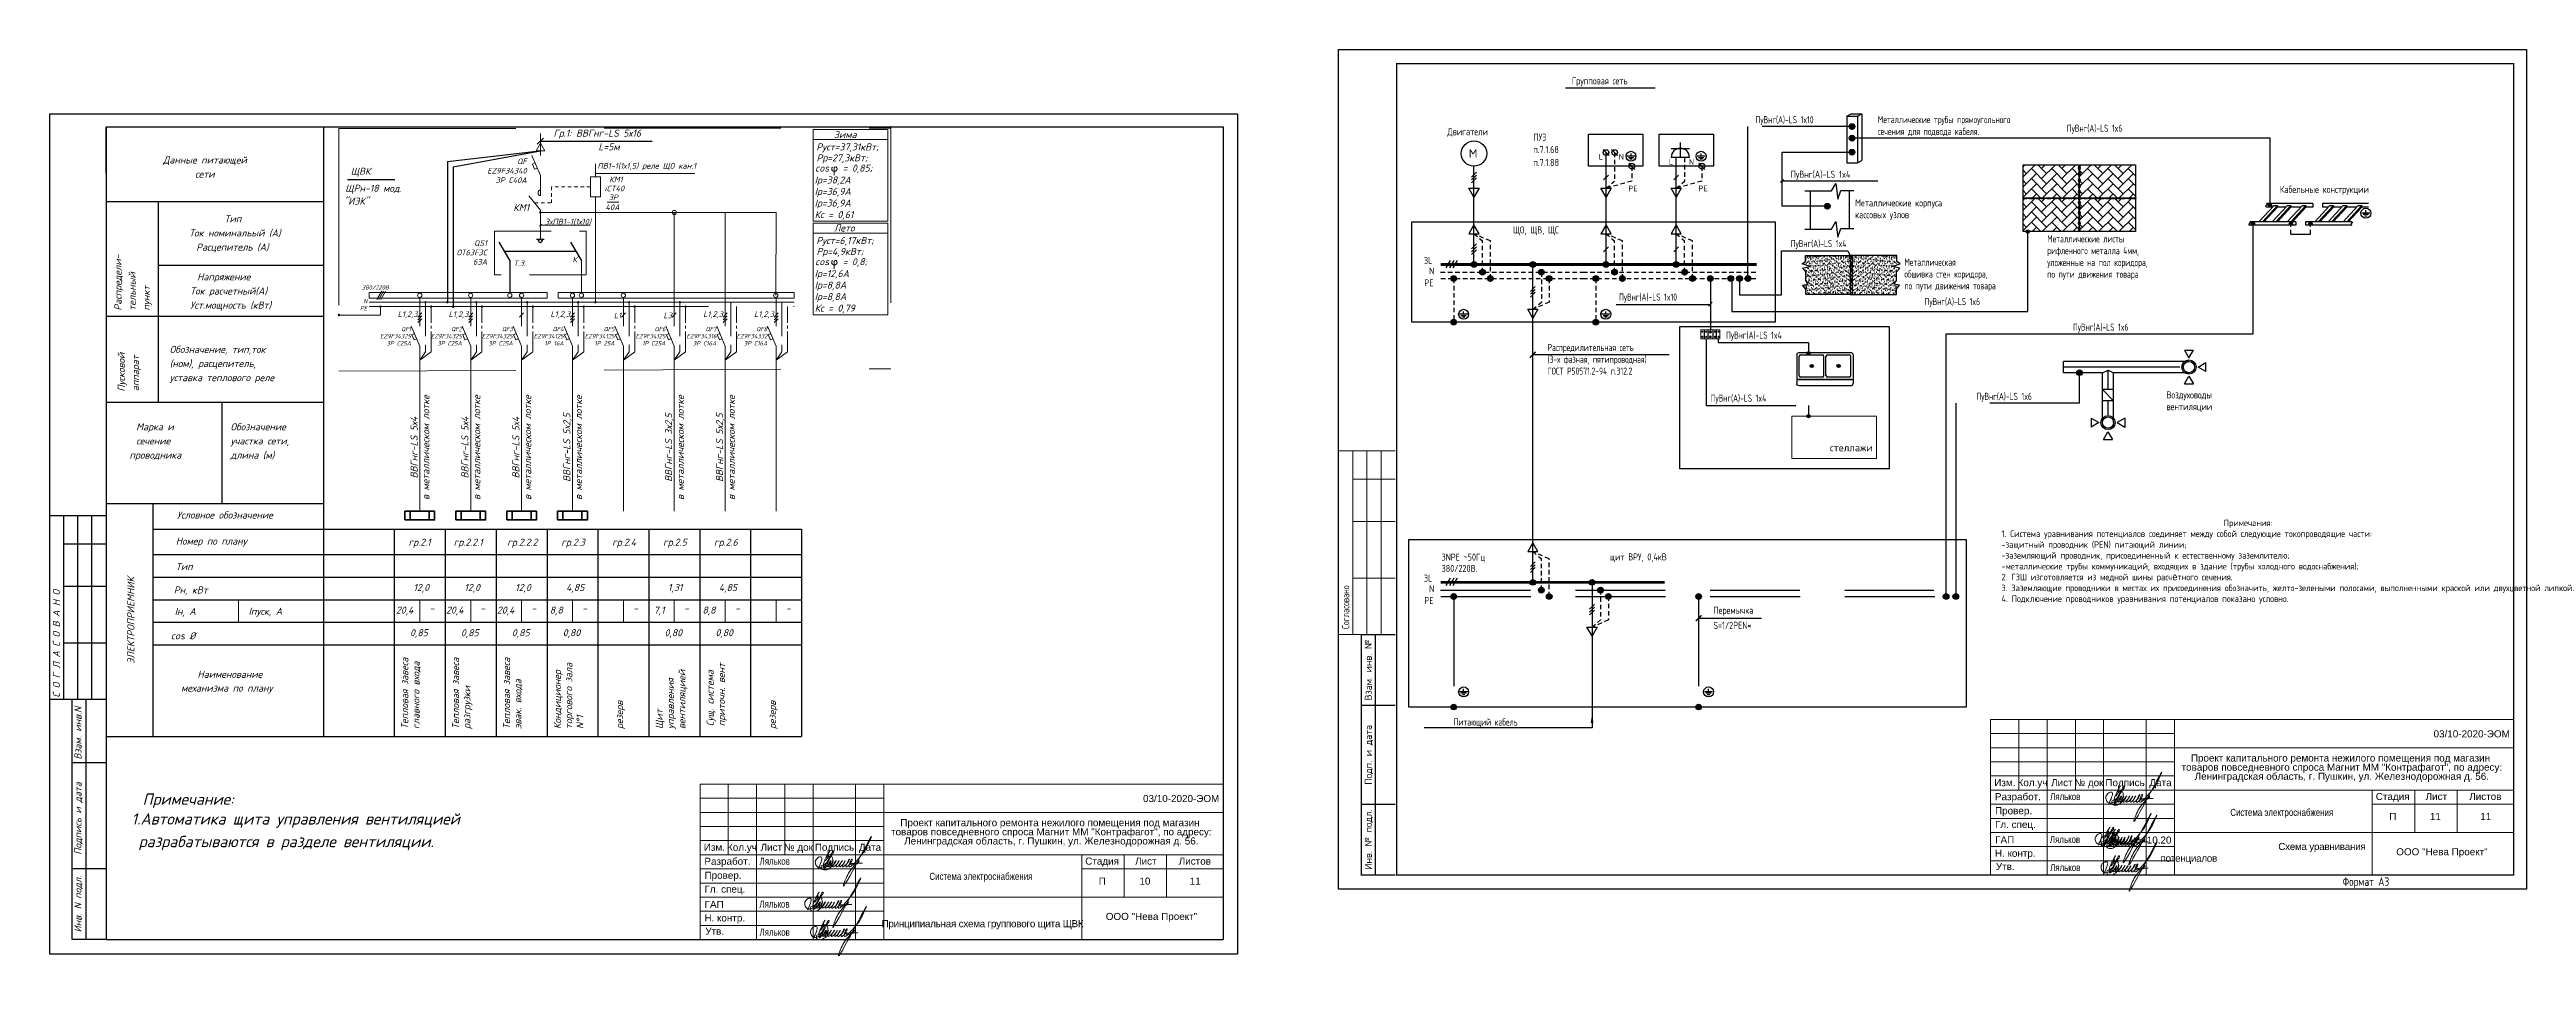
# Model space of a CAD drawing. Header units: metres. Extents: x -472 to 201, y -446 to -235.
# Drawn here: x 20.5 to 108.1, y -377.5 to -345.2 of the extents above; entities that cross this region are included whole.
import ezdxf
from ezdxf.enums import TextEntityAlignment as Align

# ---------------------------------------------------------------- set-up
doc = ezdxf.new("R2010")
doc.units = ezdxf.units.M
doc.header["$MEASUREMENT"] = 0
for name, pattern in [('ACAD_ISO02W100', [15, 12, -3]), ('ACAD_ISO04W100', [30, 24, -3, 0, -3]), ('ACAD_ISO10W100', [18, 12, -3, 0, -3]), ('HIDDEN2', [0.1875, 0.125, -0.0625]), ('JIS_02_2.0', [3, 2, -1]), ('невидимая2', [4.7625, 3.175, -1.5875])]:
    doc.linetypes.add(name, pattern=pattern)
for name, color, linetype in [('04-ЭО_схема', 250, 'Continuous'), ('САНТЕХ', 5, 'Continuous'), ('ЭО-ЭМ', 7, 'Continuous'), ('ЭО_схема', 250, 'Continuous')]:
    doc.layers.add(name, color=color, linetype=linetype)
for name, color, linetype, lineweight in [('_ЛинииСИЛ', 82, 'Continuous', 30), ('Level 63', 7, 'Continuous', 0), ('to-text', 7, 'Continuous', 5), ('КОПИЯ 0', 7, 'Continuous', 15), ('Лист', 7, 'Continuous', 0), ('Оборудование', 7, 'Continuous', 0), ('РАМКА', 7, 'Continuous', 0), ('Текст', 7, 'Continuous', 13), ('Тонкие линии', 7, 'Continuous', 9), ('тонкий', 7, 'Continuous', 9), ('ЭО', 10, 'Continuous', 35)]:
    doc.layers.add(name, color=color, linetype=linetype, lineweight=lineweight)
doc.styles.add('-ISOCPEUR-', font='isocpeur.ttf')
doc.styles.add('ADESK1', font='romans__.ttf')
doc.styles.add('GOST 2.304', font='CS_Gost2304.shx')
doc.styles.get("Standard").update_dxf_attribs({"font": 'txt.shx'})
doc.styles.add('Style-Arial', font='arial.ttf')
doc.styles.add('Times', font='CS_Gost2304.shx')
doc.styles.add('СТАНДАРТ', font='isocpeui.ttf', dxfattribs={"height": 0.25})

msp = doc.modelspace()

# ---------------------------------------------------------------- texts
at = {"style": '-ISOCPEUR-'}
for s, p in [('Взам. инв. №', (67.158, -367.128)), ('Подп. и дата', (67.158, -370.128)), ('Инв. № подл.', (67.158, -373.128))]:
    msp.add_text(s, height=0.25, rotation=90, dxfattribs=at).set_placement(p, align=Align.MIDDLE_CENTER)
at = {"color": 7, "linetype": 'Continuous', "lineweight": 13, "style": 'Style-Arial'}
for p in [(106.172, -369.263), (60.54, -371.55)]:
    msp.add_text('03/10-2020-ЭОМ', height=0.25, dxfattribs=at).set_placement(p, align=Align.TOP_CENTER)
at = {"color": 7, "lineweight": 13, "style": 'Style-Arial', "width": 0.8}
for p in [(91.265, -371.481), (91.257, -372.997), (45.634, -373.769), (91.265, -373.992), (45.626, -375.284), (45.633, -376.279)]:
    msp.add_text('Ляльков', height=0.25, dxfattribs=at).set_placement(p, align=Align.TOP_LEFT)
at = {"color": 7, "linetype": 'Continuous', "lineweight": 13, "style": 'Style-Arial'}
for p in [(103.505, -373.434), (57.874, -375.721)]:
    msp.add_text('ООО "Нева Проект"', height=0.25, dxfattribs=at).set_placement(p, align=Align.TOP_LEFT)
at = {"color": 7, "linetype": 'Continuous', "lineweight": 13, "char_height": 0.25, "attachment_point": 2, "line_spacing_factor": 0.776524, "style": 'Style-Arial'}
for insert in [(101.532, -370.117), (55.901, -372.404)]:
    msp.add_mtext('Проект капитального ремонта нежилого помещения под магазин\\P товаров повседневного спроса Магнит ММ "Контрафагот", по адресу:\\P Ленинградская область, г. Пушкин, ул. Железнодорожная д. 56.', dxfattribs=dict(at, insert=insert))
at = {"color": 7, "linetype": 'Continuous', "lineweight": 0, "char_height": 0.25, "attachment_point": 5}
for s, insert, line_spacing_factor, style in [('{\\W0.8;Система электроснабжения}', (99.456, -372.203), 0.9, 'Style-Arial'), ('\\fArial|b0|i0|c204204|p39;П', (103.384, -372.311), 0.72, 'GOST 2.304'), ('{\\fArial|b0|i0|c204|p39;11}', (104.889, -372.311), 0.72, 'GOST 2.304'), ('{\\fArial|b0|i0|c204|p39;11}', (106.669, -372.311), 0.72, 'GOST 2.304'), ('{\\W0.8;Система электроснабжения}', (53.458, -374.465), 0.9, 'Style-Arial'), ('\\fArial|b0|i0|c204204|p39;П', (57.752, -374.598), 0.72, 'GOST 2.304'), ('{\\fArial|b0|i0|c204|p39;10}', (59.258, -374.598), 0.72, 'GOST 2.304'), ('{\\fArial|b0|i0|c204|p39;11}', (61.037, -374.598), 0.72, 'GOST 2.304')]:
    msp.add_mtext(s, dxfattribs=dict(at, insert=insert, line_spacing_factor=line_spacing_factor, style=style))
at = {"color": 7, "linetype": 'Continuous', "lineweight": 30, "insert": (94.682, -373.019), "char_height": 0.25, "attachment_point": 1, "line_spacing_factor": 0.72, "style": 'GOST 2.304'}
msp.add_mtext('\\fArial|b0|i0|c204204|p39;10.20', dxfattribs=at)
at = {"layer": '04-ЭО_схема'}
for s, height, style, p in [('Групповая сеть', 0.25, 'Times', (74.354, -346.411, 218.81)), ('Двигатели', 0.25, 'Times', (69.954, -348.211, 218.81)), ('ПУЭ', 0.25, 'Times', (72.995, -348.402, 218.81)), ('М', 0.3, 'ADESK1', (70.71, -349.008, 218.81)), ('п.7.1.68', 0.25, 'Times', (72.99, -348.839, 218.81)), ('п.7.1.88', 0.25, 'Times', (72.99, -349.297, 218.81)), ('ПуВнг(А)-LS 1x4', 0.25, 'Times', (82.093, -349.717, 445.285)), ('Кабельные конструкции', 0.25, 'Times', (99.388, -350.25)), ('3NPE ~50Гц ', 0.25, 'Times', (69.749, -363.259, 218.81)), ('380/220В.', 0.25, 'Times', (69.749, -363.659, 218.81)), ('щит ВРУ, 0,4кВ', 0.25, 'Times', (75.689, -363.254, 218.81)), ('3L', 0.25, 'Times', (69.123, -364.004, 218.81)), ('PE', 0.25, 'Times', (69.141, -364.797, 218.81)), ('Перемычка', 0.25, 'Times', (79.358, -365.14, 218.81)), ('S=1/2PEN*', 0.25, 'Times', (79.358, -365.674, 218.81))]:
    msp.add_text(s, height=height, dxfattribs=dict(at, style=style)).set_placement(p)
at = {"layer": '04-ЭО_схема', "style": 'Times', "width": 0.8}
for s, p in [('ПуВнг(А)-LS 1x10', (80.848, -347.785, 494.307)), ('ПуВнг(А)-LS 1x6', (91.856, -348.089, -437.62)), ('ПуВнг(А)-LS 1x4', (82.093, -352.168, 445.285)), ('ПуВнг(А)-LS 1x10', (76.021, -354.06, 226.475)), ('ПуВнг(А)-LS 1x6', (86.824, -354.219)), ('ПуВнг(А)-LS 1x4', (79.806, -355.407, 445.285)), ('ПуВнг(А)-LS 1x6', (92.072, -355.123, 445.285)), ('ПуВнг(А)-LS 1x6', (88.658, -357.573)), ('ПуВнг(А)-LS 1x4', (79.259, -357.636, 445.285))]:
    msp.add_text(s, height=0.25, dxfattribs=at).set_placement(p)
at = {"layer": '04-ЭО_схема', "linetype": 'Continuous', "style": 'ADESK1', "width": 0.85}
for s, p in [('L', (75.306, -349.069, 218.81)), ('N', (76.016, -349.075, 218.81)), ('L', (77.785, -349.249, 218.81)), ('N', (78.494, -349.254, 218.81)), ('PE', (76.351, -350.193, 218.81)), ('PE', (78.83, -350.193, 218.81))]:
    msp.add_text(s, height=0.2, dxfattribs=at).set_placement(p)
at = {"layer": '04-ЭО_схема', "linetype": 'Continuous', "style": 'Times'}
for s, p in [('3L', (69.123, -352.759, 218.81)), ('N', (69.308, -353.13, 218.81)), ('PE', (69.141, -353.552, 218.81)), ('N', (69.308, -364.375, 218.81))]:
    msp.add_text(s, height=0.24, dxfattribs=at).set_placement(p)
at = {"layer": '04-ЭО_схема', "attachment_point": 1, "style": 'Times'}
for s, insert, char_height, width in [('{\\W0.8;Металлические трубы прямоугольного сечения для подвода кабеля.}', (85.175, -347.533, -218.81), 0.25, 4.0625), ('Металлические корпуса кассовых узлов', (84.372, -350.479, -218.81), 0.25, 3.875), ('ЩО, ЩВ, ЩС', (72.267, -351.436, 218.81), 0.25, 2.2114), ('{\\W0.8;Металлические листы \\Pрифленного металла 4мм, \\Pуложенные на пол коридора, \\Pпо пути движения товара}', (91.163, -351.752), 0.25, 11.08725), ('{\\W0.8;Металлическая \\Pобшивка стен коридора, \\Pпо пути движения товара}', (86.112, -352.578), 0.25, 11.08725), ('{\\W0.8;Распредилительная сеть \\P(3-х фазная, пятипроводная) \\PГОСТ Р50571.2-94 п.312.2}', (73.494, -355.595), 0.25, 11.08725), ('Воздуховоды\\Pвентиляции', (95.381, -357.271), 0.25, 11.08725), ('\\pxi35.353;Примечания:\\P\\pi0;  1. Система уравнивания потенциалов соединяет между собой следующие токопроводящие части:\\P  -защитный проводник (PEN) питающий линии;\\P  -заземляющий проводник, присоединенный к естественному заземлителю;\\P  -металлические трубы коммуникаций, входящих в здание (трубы холодного водоснабжения);\\P  2. ГЗШ изготовляется из медной шины расч{\\fArial|b0|i0|c204|p34;ё}тного сечения.\\P  3. Заземляющие проводники в местах их присоединения обозначить, желто-зелеными полосами, выполненными краской или двухцветной липкой.\\P  4. Подключение проводников уравнивания потенциалов показано условно.\\P  ', (89.275, -361.809), 0.23, 17.87252)]:
    msp.add_mtext(s, dxfattribs=dict(at, insert=insert, char_height=char_height, width=width))
at = {"layer": '04-ЭО_схема', "color": 7, "insert": (70.174, -368.844, 218.81), "char_height": 0.25, "width": 11.08725, "attachment_point": 1, "style": 'Times'}
msp.add_mtext('{\\W0.8;Питающий кабель}', dxfattribs=at)
at = {"layer": 'Level 63', "color": 7, "linetype": 'Continuous', "lineweight": 0, "style": 'Style-Arial'}
for s, p in [('Изм.', (89.665, -371.113)), ('Кол.уч', (90.643, -371.113)), ('Лист', (91.681, -371.113)), ('№ док', (92.64, -371.113)), ('Подпись', (93.914, -371.113)), ('Дата', (95.169, -371.113)), ('Разработ.', (90.127, -371.609)), ('Провер.', (89.973, -372.106)), ('Стадия', (103.377, -371.603)), ('Лист', (104.921, -371.603)), ('Листов', (106.655, -371.603)), ('Гл. спец.', (90.039, -372.594)), ('ГАП', (89.659, -373.135)), ('Изм.', (44.034, -373.4)), ('Разработ.', (44.496, -373.896)), ('Кол.уч', (45.011, -373.4)), ('Лист', (46.05, -373.4)), ('№ док', (47.008, -373.4)), ('Подпись', (48.282, -373.4)), ('Дата', (49.538, -373.4)), ('Стадия', (57.745, -373.89)), ('Лист', (59.29, -373.89)), ('Листов', (61.023, -373.89)), ('Н. контр.', (90.034, -373.613)), ('Утв.', (89.678, -374.079)), ('Провер.', (44.341, -374.393)), ('Гл. спец.', (44.407, -374.881)), ('ГАП', (44.028, -375.422)), ('Н. контр.', (44.402, -375.9)), ('Утв.', (44.046, -376.367))]:
    msp.add_text(s, height=0.25, dxfattribs=at).set_placement(p, align=Align.MIDDLE_CENTER)
at = {"layer": 'Level 63', "color": 7, "linetype": 'Continuous', "lineweight": 0, "char_height": 0.25, "attachment_point": 7, "style": 'Style-Arial'}
for s, insert, width in [('\\pxi16.661;{\\T0.95;\\P\\pi5.0232;Схема уравнивания потенциалов}                  ', (95.168, -373.987), 7.52075), ('\\pxqc;{\\T0.95;Принципиальная схема группового щита ЩВК}', (50.014, -376.304), 7)]:
    msp.add_mtext(s, dxfattribs=dict(at, insert=insert, width=width))
at = {"layer": 'to-text', "style": 'СТАНДАРТ'}
for s, height, p in [('Гр.1: ВВГнг-LS 5х16', 0.25, (38.345, -348.262)), ('L=5м', 0.25, (39.931, -348.745)), ('Руст=37,31кВт; ', 0.25, (47.64, -348.75)), ('Зима', 0.25, (48.264, -348.313)), ('Данные питающей', 0.25, (24.54, -349.211)), ('ЩВК', 0.25, (31.174, -349.611)), ('ПВ1-1(1х1,5) реле ЩО кан.1', 0.2, (39.899, -349.393)), ('cos   = 0,85; ', 0.25, (47.595, -349.497)), ('Рр=27,3кВт; ', 0.25, (47.646, -349.137)), ('сети', 0.25, (25.675, -349.711)), ('ЩРн-18 мод.', 0.25, (30.982, -350.212)), ('iCT40', 0.2, (40.151, -350.194)), ('3Р', 0.2, (40.298, -350.507)), ('КМ1', 0.2, (40.315, -349.873)), ('Iр=38,2А', 0.25, (47.582, -349.919)), ('Iр=36,9А', 0.25, (47.582, -350.327)), ('Тип', 0.25, (26.713, -351.292)), ('"ИЭК"', 0.25, (30.943, -350.665)), ('КМ1', 0.25, (36.924, -350.894)), ('40А', 0.2, (40.182, -350.858)), ('Iр=36,9А', 0.25, (47.582, -350.734)), ('Кс = 0,61', 0.25, (47.582, -351.142)), ('Ток номинальый (А)', 0.25, (25.463, -351.792)), ('Расцепитель (А)', 0.25, (25.713, -352.292)), ('Руст=6,17кВт; ', 0.25, (47.64, -352.06)), ('Лето', 0.25, (48.264, -351.616)), ('cos   = 0,8; ', 0.25, (47.595, -352.808)), ('Рр=4,9кВт; ', 0.25, (47.646, -352.447)), ('Ток расчетный(А)', 0.25, (25.497, -353.846)), ('Напряжение', 0.25, (25.747, -353.346)), ('Iр=12,6А', 0.25, (47.582, -353.23)), ('Iр=8,8А', 0.25, (47.582, -353.637)), ('Iр=8,8А', 0.25, (47.582, -354.045)), ('Уст.мощность (кВт)', 0.25, (25.497, -354.346)), ('Кс = 0,79', 0.25, (47.582, -354.452)), ('Обозначение, тип,ток', 0.25, (24.777, -355.911)), ('(ном), расцепитель,', 0.25, (24.777, -356.411)), ('уставка теплового реле', 0.25, (24.777, -356.911)), ('сечение', 0.25, (23.589, -359.151)), ('Марка и', 0.25, (23.589, -358.651)), ('участка сети,', 0.25, (26.927, -359.151)), ('Обозначение', 0.25, (26.927, -358.651)), ('проводника', 0.25, (23.356, -359.651)), ('длина (м)', 0.25, (26.927, -359.651)), ('Условное обозначение', 0.25, (25.027, -361.771)), ('Номер по плану', 0.25, (24.992, -362.694)), ('гр.2.1', 0.25, (33.221, -362.734)), ('гр.2.2.1', 0.25, (34.818, -362.734)), ('гр.2.2.2', 0.25, (36.709, -362.734)), ('гр.2.3', 0.25, (38.621, -362.734)), ('гр.2.4', 0.25, (40.421, -362.734)), ('гр.2.5', 0.25, (42.221, -362.734)), ('гр.2.6', 0.25, (44.021, -362.734)), ('Тип', 0.25, (24.992, -363.594)), ('Рн, кВт', 0.25, (24.92, -364.423)), ('12,0', 0.25, (33.393, -364.334)), ('12,0', 0.25, (35.193, -364.334)), ('12,0', 0.25, (36.993, -364.334)), ('4,85', 0.25, (38.793, -364.334)), ('1,31', 0.25, (42.393, -364.334)), ('4,85', 0.25, (44.193, -364.334)), ('20,4', 0.25, (32.779, -365.134)), ('-', 0.25, (33.962, -365.071)), ('20,4', 0.25, (34.55, -365.134)), ('-', 0.25, (35.762, -365.071)), ('20,4', 0.25, (36.35, -365.134)), ('-', 0.25, (37.562, -365.071)), ('8,8', 0.25, (38.213, -365.134)), ('-', 0.25, (39.362, -365.071)), ('-', 0.25, (41.162, -365.071)), ('-', 0.25, (41.162, -365.071)), ('-', 0.25, (41.162, -365.071)), ('7,1', 0.25, (41.89, -365.134)), ('-', 0.25, (42.962, -365.071)), ('8,8', 0.25, (43.613, -365.134)), ('-', 0.25, (44.762, -365.071)), ('-', 0.25, (46.562, -365.071)), ('cos %%C', 0.25, (24.813, -366.046)), ('0,85', 0.25, (33.275, -365.934)), ('0,85', 0.25, (35.075, -365.934)), ('0,85', 0.25, (36.875, -365.934)), ('0,80', 0.25, (38.675, -365.934)), ('0,80', 0.25, (42.275, -365.934)), ('0,80', 0.25, (44.075, -365.934)), ('механизма по плану', 0.25, (25.179, -367.894)), ('Наименование ', 0.25, (25.757, -367.406)), ('1.Автоматика щита управления вентиляцией ', 0.4, (23.423, -372.597)), ('Примечание:', 0.4, (23.816, -371.897)), (' разрабатываются в разделе вентиляции.', 0.4, (23.423, -373.397))]:
    msp.add_text(s, height=height, dxfattribs=at).set_placement(p)
for s, p in [('Распредели-', (23.072, -354.415)), ('тельный', (23.572, -354.415)), ('пункт', (24.072, -354.415)), ('Пусковой', (23.189, -357.281)), ('аппарат', (23.689, -357.265)), ('С О Г Л А С О В А Н О', (20.894, -368.102)), ('ЭЛЕКТРОПРИЕМНИК', (23.527, -366.907)), ('Тепловая завеса', (33.209, -369.217)), ('главного входа', (33.609, -369.217)), ('Тепловая завеса', (35.009, -369.217)), ('Тепловая завеса', (36.809, -369.217)), ('торгового зала', (39.009, -369.217)), ('торгового зала', (39.009, -369.217)), ('приточн. вент', (44.409, -369.117)), ('разгрузки', (35.409, -369.217)), ('эвак. входа', (37.209, -369.217)), ('Кондиционер', (38.609, -369.217)), ('Кондиционер', (38.609, -369.217)), ('управления', (42.609, -369.217)), ('вентиляцией', (43.009, -369.217)), ('Сущ. система', (44.009, -369.117)), ('Взам. инв.N', (21.657, -370.299)), ('N%%D1', (39.409, -369.217)), ('резерв', (40.809, -369.217)), ('Щит', (42.209, -369.217)), ('резерв', (46.209, -369.217)), ('Подпись и дата', (21.657, -373.666)), ('Инв. N подл.', (21.657, -376.415))]:
    msp.add_text(s, height=0.25, rotation=90, dxfattribs=at).set_placement(p)
for s, insert, char_height, attachment_point in [('QF\\PEZ9F34340\\P3Р С40А', (37.4, -349.032), 0.2, 3), ('QS1\\PОТ63F3C\\P63А', (35.997, -351.924), 0.2, 3), ('Т.З.', (37.363, -352.831), 0.2, 9), ('К', (39.178, -352.707), 0.2, 9), ('380/220В', (32.528, -353.67), 0.15, 9), ('РЕ', (31.763, -354.404), 0.15, 9), ('N', (31.763, -354.154), 0.15, 9), ('L1,2,3', (33.538, -354.684), 0.2, 9), ('L1,2,3', (35.338, -354.684), 0.2, 9), ('L1,2,3', (38.938, -354.684), 0.2, 9), ('L1', (40.738, -354.684), 0.2, 9), ('L3', (42.538, -354.684), 0.2, 9), ('L1,2,3', (44.338, -354.684), 0.2, 9), ('L1,2,3', (46.138, -354.684), 0.2, 9), ('QF1\\PEZ9F34325\\P3Р С25А', (33.305, -354.994), 0.15, 3), ('QF2\\PEZ9F34325\\P3Р С25А', (35.105, -354.994), 0.15, 3), ('QF3\\PEZ9F34325\\P3Р С25А', (36.905, -354.994), 0.15, 3), ('QF4\\PEZ9F34125\\P1Р 16А', (38.705, -354.994), 0.15, 3), ('QF5\\PEZ9F34125\\P1Р 25А', (40.505, -354.994), 0.15, 3), ('QF6\\PEZ9F34125\\P1Р С25А', (42.305, -354.994), 0.15, 3), ('QF7\\PEZ9F34316\\P3Р С16А', (44.105, -354.994), 0.15, 3), ('QF8\\PEZ9F34332\\P3Р С16А', (45.905, -354.994), 0.15, 3)]:
    msp.add_mtext(s, dxfattribs=dict(at, insert=insert, char_height=char_height, attachment_point=attachment_point))
at = {"layer": 'to-text', "color": 0, "insert": (38.859, -351.276), "char_height": 0.2, "attachment_point": 5, "style": 'СТАНДАРТ'}
msp.add_mtext('3хПВ1-1(1х10)', dxfattribs=at)
at = {"layer": 'to-text', "char_height": 0.25, "attachment_point": 5, "rotation": 90, "style": 'СТАНДАРТ'}
for s, insert in [('ВВГнг-LS 5х4\\Pв металлическом лотке', (33.624, -359.261)), ('ВВГнг-LS 5х4\\Pв металлическом лотке', (35.424, -359.261)), ('ВВГнг-LS 5х4\\Pв металлическом лотке', (37.224, -359.261)), ('ВВГнг-LS 5х2,5\\Pв металлическом лотке', (39.024, -359.261)), ('ВВГнг-LS 3х2,5\\Pв металлическом лотке', (42.624, -359.261)), ('ВВГнг-LS 5х2,5\\Pв металлическом лотке', (44.424, -359.261))]:
    msp.add_mtext(s, dxfattribs=dict(at, insert=insert))
at = {"layer": 'to-text', "char_height": 0.25, "width": 2.4, "attachment_point": 5, "line_spacing_factor": 0.84, "style": 'СТАНДАРТ'}
for s, insert in [('Iн, А', (25.325, -365.085)), ('Iпуск, А', (28.158, -365.085))]:
    msp.add_mtext(s, dxfattribs=dict(at, insert=insert))
at = {"layer": 'Оборудование', "color": 7, "insert": (84.994, -359.268), "char_height": 0.25, "width": 2.97333, "attachment_point": 6}
msp.add_mtext('стеллажи', dxfattribs=at)
at = {"layer": 'РАМКА', "color": 0, "lineweight": 18, "style": 'Times'}
msp.add_text('Согласовано', height=0.25, rotation=90, dxfattribs=at).set_placement((66.358, -365.678), align=Align.MIDDLE_LEFT)
at = {"layer": 'Текст', "color": 7, "lineweight": 25, "ltscale": 100, "insert": (101.601, -374.465), "char_height": 0.3, "attachment_point": 1, "style": 'Times'}
msp.add_mtext_dynamic_manual_height_columns('Формат А3', width=3750.54098, gutter_width=2500, heights=[0], dxfattribs=at)

# ---------------------------------------------------------------- blocks, each defined once
blk = doc.blocks.new('A$C677164E8')
at = {"layer": 'ЭО_схема', "lineweight": 18}
for p, q in [((23, 100), (17, 96)), ((23, 28), (17, 23)), ((23, 100), (29, 105)), ((23, 28), (29, 32)), ((47, 128), (47, 0)), ((49, 128), (49, 0)), ((52, 128), (52, 0)), ((75, 101), (69, 96)), ((75, 28), (69, 23)), ((75, 101), (81, 105)), ((75, 28), (81, 33)), ((99, 128), (99, 0)), ((102, 128), (102, 0)), ((105, 128), (105, 0)), ((136, 98), (124, 88)), ((136, 29), (124, 19)), ((136, 98), (149, 107)), ((136, 29), (149, 38)), ((172, 128), (172, 0)), ((175, 127), (175, 0)), ((177, 128), (177, 0)), ((200, 101), (194, 96)), ((200, 28), (194, 23)), ((200, 101), (206, 105)), ((200, 28), (206, 33)), ((219, 128), (219, 0)), ((222, 128), (222, 0)), ((225, 128), (225, 0)), ((250, 101), (244, 96)), ((250, 28), (244, 23)), ((250, 101), (256, 105)), ((250, 28), (256, 33)), ((271, 128), (271, 0))]:
    blk.add_line(p, q, dxfattribs=at)
blk.add_lwpolyline([(0, 0), (271, 0), (271, 128), (0, 128)], close=True, dxfattribs=at)
for centre, radius in [((23, 100), 7.66), ((23, 28), 7.66), ((75, 101), 7.66), ((75, 28), 7.66), ((136, 98), 15.3), ((136, 29), 15.3), ((200, 101), 7.66), ((200, 28), 7.66), ((250, 101), 7.66), ((250, 28), 7.66)]:
    blk.add_circle(centre, radius, dxfattribs=at)
blk = doc.blocks.new('A$C7DAC6763')
blk.add_line((0.88, 2.32), (0.88, 0))
for centre, radius, start, end in [((0.93, 2.3), 0.93, 139.37065, 43.0919), ((1.37, 2.45), 0.511, 64.74964, 193.40675)]:
    blk.add_arc(centre, radius, start, end)
blk = doc.blocks.new('S201')
at = {"color": 0}
for p, q in [((-0.71, -7.71), (0.71, -6.29)), ((0, -11), (0, -0.75)), ((0, -4), (0, -11)), ((-3, -11), (0, -18)), ((-1.9, -13.58), (-2.81, -13.98)), ((-2.81, -13.98), (-2.02, -15.81)), ((-2.02, -15.81), (-1.11, -15.42)), ((0, -23), (0, -18)), ((4, -20), (0, -23)), ((2, -20), (0, -23))]:
    blk.add_line(p, q, dxfattribs=at)
at = {"color": 0, "linetype": 'ACAD_ISO02W100'}
blk.add_line((2, -2.5), (2, -20), dxfattribs=at)
at = {"color": 0, "linetype": 'ACAD_ISO04W100', "ltscale": 0.3}
blk.add_line((4, -20), (4, -4), dxfattribs=at)
blk = doc.blocks.new('автомат')
at = {"layer": 'КОПИЯ 0'}
h = blk.add_hatch(color=256, dxfattribs=at)
edge = h.paths.add_edge_path()
edge.add_arc((35718.09, 7867.15), 0.25, 0, 360)
h = blk.add_hatch(color=256, dxfattribs=at)
edge = h.paths.add_edge_path()
edge.add_arc((35720.07, 7865.65), 0.25, 0, 360)
blk.add_line((35716.09, 7846.67), (35716.09, 7793.22), dxfattribs=at)
for centre, radius in [((35716.09, 7869.65), 0.75), ((35718.09, 7867.15), 0.25), ((35720.07, 7865.65), 0.25)]:
    blk.add_circle(centre, radius, dxfattribs=at)
blk.add_blockref('S201', (35716.09, 7869.65), dxfattribs=at)
blk = doc.blocks.new('Тепловая завеса')
at = {"layer": 'ЭО', "ltscale": 238.095238}
for points in [[(525, 153), (525, -153), (-525, -153), (-525, 153)], [(336, 153), (336, -153), (-336, -153), (-336, 153)]]:
    blk.add_lwpolyline(points, close=True, dxfattribs=at)
blk = doc.blocks.new('A$C112851C1')
blk.add_hatch(color=0).paths.add_polyline_path([(-0.25, 0, 1), (0.25, 0, 1)])
at = {"color": 0}
blk.add_circle((0, 0), 0.25, dxfattribs=at)

# ---------------------------------------------------------------- hatches: boundary and pattern name
at = {"layer": '04-ЭО_схема'}
h = msp.add_hatch(color=256, dxfattribs=at)
edge = h.paths.add_edge_path()
edge.add_arc((84.262, -347.903), 0.1, 0, 360)
h = msp.add_hatch(color=256, dxfattribs=at)
edge = h.paths.add_edge_path()
edge.add_arc((84.262, -348.317), 0.1, 0, 360)
h = msp.add_hatch(color=256, dxfattribs=at)
edge = h.paths.add_edge_path()
edge.add_arc((84.262, -348.81), 0.1, 0, 360)
at = {"layer": '04-ЭО_схема', "ltscale": 100}
h = msp.add_hatch(dxfattribs=at)
h.set_pattern_fill('AR-HBONE', color=256, scale=0.0025, style=0)
h.set_pattern_definition([(45, (-391.81635, -421.94702), (4e-17, 0.35921024), [0.762, -0.254]), (135, (-391.63675, -421.76742), (4e-17, 0.35921024), [0.762, -0.254])])
h.paths.add_polyline_path([(90.308, -349.257), (92.297, -349.257), (92.297, -350.437), (90.308, -350.437)])
h = msp.add_hatch(color=256, dxfattribs=at)
edge = h.paths.add_edge_path()
edge.add_ellipse((92.297, -349.37), major_axis=(0, -0.073), ratio=0.345264, start_angle=0, end_angle=360)
h = msp.add_hatch(dxfattribs=at)
h.set_pattern_fill('AR-HBONE', color=256, scale=0.0025, style=0)
h.set_pattern_definition([(45, (-389.8274, -421.94702), (4e-17, 0.35921024), [0.762, -0.254]), (135, (-389.6478, -421.76742), (4e-17, 0.35921024), [0.762, -0.254])])
h.paths.add_polyline_path([(92.297, -349.257), (94.286, -349.257), (94.286, -350.437), (92.297, -350.437)])
h = msp.add_hatch(color=256, dxfattribs=at)
edge = h.paths.add_edge_path()
edge.add_ellipse((92.297, -349.582), major_axis=(0, -0.073), ratio=0.345264, start_angle=0, end_angle=360)
h = msp.add_hatch(color=256, dxfattribs=at)
edge = h.paths.add_edge_path()
edge.add_ellipse((92.297, -349.809), major_axis=(0, -0.073), ratio=0.345264, start_angle=0, end_angle=360)
h = msp.add_hatch(color=256, dxfattribs=at)
edge = h.paths.add_edge_path()
edge.add_ellipse((92.297, -350.003), major_axis=(0, -0.073), ratio=0.345264, start_angle=0, end_angle=360)
h = msp.add_hatch(color=256, dxfattribs=at)
edge = h.paths.add_edge_path()
edge.add_ellipse((92.297, -350.213), major_axis=(0, -0.073), ratio=0.345264, start_angle=0, end_angle=360)
at = {"layer": '04-ЭО_схема'}
h = msp.add_hatch(color=256, dxfattribs=at)
edge = h.paths.add_edge_path()
edge.add_arc((83.389, -350.72), 0.1, 0, 360)
at = {"layer": '04-ЭО_схема', "ltscale": 100}
h = msp.add_hatch(color=256, dxfattribs=at)
edge = h.paths.add_edge_path()
edge.add_ellipse((90.381, -350.438), major_axis=(0.073, 0), ratio=0.345264, start_angle=0, end_angle=360)
h = msp.add_hatch(dxfattribs=at)
h.set_pattern_fill('AR-HBONE', color=256, scale=0.0025, style=0)
h.set_pattern_definition([(45, (-391.81635, -423.12727), (4e-17, 0.35921024), [0.762, -0.254]), (135, (-391.63675, -422.94766), (4e-17, 0.35921024), [0.762, -0.254])])
h.paths.add_polyline_path([(90.308, -350.437), (92.297, -350.437), (92.297, -351.618), (90.308, -351.618)])
h = msp.add_hatch(color=256, dxfattribs=at)
edge = h.paths.add_edge_path()
edge.add_ellipse((90.593, -350.438), major_axis=(0.073, 0), ratio=0.345264, start_angle=0, end_angle=360)
h = msp.add_hatch(color=256, dxfattribs=at)
edge = h.paths.add_edge_path()
edge.add_ellipse((90.82, -350.438), major_axis=(0.073, 0), ratio=0.345264, start_angle=0, end_angle=360)
h = msp.add_hatch(color=256, dxfattribs=at)
edge = h.paths.add_edge_path()
edge.add_ellipse((91.014, -350.438), major_axis=(0.073, 0), ratio=0.345264, start_angle=0, end_angle=360)
h = msp.add_hatch(color=256, dxfattribs=at)
edge = h.paths.add_edge_path()
edge.add_ellipse((91.224, -350.438), major_axis=(0.073, 0), ratio=0.345264, start_angle=0, end_angle=360)
h = msp.add_hatch(color=256, dxfattribs=at)
edge = h.paths.add_edge_path()
edge.add_ellipse((91.442, -350.438), major_axis=(0.073, 0), ratio=0.345264, start_angle=0, end_angle=360)
h = msp.add_hatch(color=256, dxfattribs=at)
edge = h.paths.add_edge_path()
edge.add_ellipse((91.606, -350.438), major_axis=(0.073, 0), ratio=0.345264, start_angle=0, end_angle=360)
h = msp.add_hatch(color=256, dxfattribs=at)
edge = h.paths.add_edge_path()
edge.add_ellipse((91.783, -350.438), major_axis=(0.073, 0), ratio=0.345264, start_angle=0, end_angle=360)
h = msp.add_hatch(color=256, dxfattribs=at)
edge = h.paths.add_edge_path()
edge.add_ellipse((91.974, -350.438), major_axis=(0.073, 0), ratio=0.345264, start_angle=0, end_angle=360)
h = msp.add_hatch(color=256, dxfattribs=at)
edge = h.paths.add_edge_path()
edge.add_ellipse((92.165, -350.438), major_axis=(0.073, 0), ratio=0.345264, start_angle=0, end_angle=360)
h = msp.add_hatch(color=256, dxfattribs=at)
edge = h.paths.add_edge_path()
edge.add_ellipse((92.342, -350.438), major_axis=(0.073, 0), ratio=0.345264, start_angle=0, end_angle=360)
h = msp.add_hatch(color=256, dxfattribs=at)
edge = h.paths.add_edge_path()
edge.add_ellipse((92.297, -350.431), major_axis=(0, -0.073), ratio=0.345264, start_angle=0, end_angle=360)
h = msp.add_hatch(color=256, dxfattribs=at)
edge = h.paths.add_edge_path()
edge.add_ellipse((92.297, -350.595), major_axis=(0, -0.073), ratio=0.345264, start_angle=0, end_angle=360)
h = msp.add_hatch(color=256, dxfattribs=at)
edge = h.paths.add_edge_path()
edge.add_ellipse((92.297, -350.772), major_axis=(0, -0.073), ratio=0.345264, start_angle=0, end_angle=360)
h = msp.add_hatch(color=256, dxfattribs=at)
edge = h.paths.add_edge_path()
edge.add_ellipse((92.297, -350.963), major_axis=(0, -0.073), ratio=0.345264, start_angle=0, end_angle=360)
h = msp.add_hatch(color=256, dxfattribs=at)
edge = h.paths.add_edge_path()
edge.add_ellipse((92.297, -351.154), major_axis=(0, -0.073), ratio=0.345264, start_angle=0, end_angle=360)
h = msp.add_hatch(dxfattribs=at)
h.set_pattern_fill('AR-HBONE', color=256, scale=0.0025, style=0)
h.set_pattern_definition([(45, (-389.8274, -423.12727), (4e-17, 0.35921024), [0.762, -0.254]), (135, (-389.6478, -422.94766), (4e-17, 0.35921024), [0.762, -0.254])])
h.paths.add_polyline_path([(92.297, -350.437), (94.286, -350.437), (94.286, -351.618), (92.297, -351.618)])
h = msp.add_hatch(color=256, dxfattribs=at)
edge = h.paths.add_edge_path()
edge.add_ellipse((92.528, -350.438), major_axis=(0.073, 0), ratio=0.345264, start_angle=0, end_angle=360)
h = msp.add_hatch(color=256, dxfattribs=at)
edge = h.paths.add_edge_path()
edge.add_ellipse((92.732, -350.438), major_axis=(0.073, 0), ratio=0.345264, start_angle=0, end_angle=360)
h = msp.add_hatch(color=256, dxfattribs=at)
edge = h.paths.add_edge_path()
edge.add_ellipse((92.95, -350.438), major_axis=(0.073, 0), ratio=0.345264, start_angle=0, end_angle=360)
h = msp.add_hatch(color=256, dxfattribs=at)
edge = h.paths.add_edge_path()
edge.add_ellipse((93.115, -350.438), major_axis=(0.073, 0), ratio=0.345264, start_angle=0, end_angle=360)
h = msp.add_hatch(color=256, dxfattribs=at)
edge = h.paths.add_edge_path()
edge.add_ellipse((93.292, -350.438), major_axis=(0.073, 0), ratio=0.345264, start_angle=0, end_angle=360)
h = msp.add_hatch(color=256, dxfattribs=at)
edge = h.paths.add_edge_path()
edge.add_ellipse((93.483, -350.438), major_axis=(0.073, 0), ratio=0.345264, start_angle=0, end_angle=360)
h = msp.add_hatch(color=256, dxfattribs=at)
edge = h.paths.add_edge_path()
edge.add_ellipse((93.674, -350.438), major_axis=(0.073, 0), ratio=0.345264, start_angle=0, end_angle=360)
h = msp.add_hatch(color=256, dxfattribs=at)
edge = h.paths.add_edge_path()
edge.add_ellipse((93.852, -350.438), major_axis=(0.073, 0), ratio=0.345264, start_angle=0, end_angle=360)
h = msp.add_hatch(color=256, dxfattribs=at)
edge = h.paths.add_edge_path()
edge.add_ellipse((94.07, -350.438), major_axis=(0.073, 0), ratio=0.345264, start_angle=0, end_angle=360)
h = msp.add_hatch(color=256, dxfattribs=at)
edge = h.paths.add_edge_path()
edge.add_ellipse((94.234, -350.438), major_axis=(0.073, 0), ratio=0.345264, start_angle=0, end_angle=360)
at = {"layer": '04-ЭО_схема'}
h = msp.add_hatch(color=256, dxfattribs=at)
edge = h.paths.add_edge_path()
edge.add_arc((99.043, -350.693), 0.06, 0, 360)
h = msp.add_hatch(color=256, dxfattribs=at)
edge = h.paths.add_edge_path()
edge.add_arc((90.476, -351.618), 0.0574, 0, 360)
h = msp.add_hatch(color=256, dxfattribs=at)
edge = h.paths.add_edge_path()
edge.add_arc((90.476, -351.619), 0.0163, 0, 360)
at = {"layer": '04-ЭО_схема', "ltscale": 100}
h = msp.add_hatch(color=256, dxfattribs=at)
edge = h.paths.add_edge_path()
edge.add_ellipse((92.297, -351.331), major_axis=(0, -0.073), ratio=0.345264, start_angle=0, end_angle=360)
h = msp.add_hatch(color=256, dxfattribs=at)
edge = h.paths.add_edge_path()
edge.add_ellipse((92.297, -351.517), major_axis=(0, -0.073), ratio=0.345264, start_angle=0, end_angle=360)
at = {"layer": '04-ЭО_схема'}
h = msp.add_hatch(color=256, dxfattribs=at)
edge = h.paths.add_edge_path()
edge.add_arc((98.443, -351.344), 0.06, 0, 360)
h = msp.add_hatch(color=256, dxfattribs=at)
edge = h.paths.add_edge_path()
edge.add_arc((99.781, -351.344), 0.06, 0, 360)
h = msp.add_hatch(color=256, dxfattribs=at)
edge = h.paths.add_edge_path()
edge.add_arc((100.472, -351.344), 0.06, 0, 360)
h = msp.add_hatch(color=256, dxfattribs=at)
edge = h.paths.add_edge_path()
edge.add_arc((70.894, -352.783), 0.1, 0, 360)
h = msp.add_hatch(color=256, dxfattribs=at)
edge = h.paths.add_edge_path()
edge.add_arc((72.974, -352.783), 0.1, 0, 360)
h = msp.add_hatch(color=256, dxfattribs=at)
edge = h.paths.add_edge_path()
edge.add_arc((75.563, -352.783), 0.1, 0, 360)
h = msp.add_hatch(color=256, dxfattribs=at)
edge = h.paths.add_edge_path()
edge.add_arc((78.041, -352.783), 0.1, 0, 360)
at = {"layer": '04-ЭО_схема', "ltscale": 100}
h = msp.add_hatch(dxfattribs=at)
h.set_pattern_fill('AR-SAND', color=256, scale=0.0025, style=0)
h.set_pattern_definition([(37.5, (-399.49483, -427.19884), (-0.004000078, 0.12235331), [0, -0.09652, 0, -0.10795, 0, -0.1031875]), (7.5, (-399.49483, -427.19884), (0.11238082, 0.179206275), [0, -0.05207, 0, -0.086995, 0, -0.0333375]), (327.5, (-399.57293, -427.19884), (0.197748093, 0.000359296), [0, -0.03175, 0, -0.1143, 0, -0.149225]), (317.5, (-399.57293, -427.19884), (0.190889113, 0.05573233), [0, -0.015875, 0, -0.07493, 0, -0.085725])])
h.paths.add_polyline_path([(83.44, -352.465), (84.264, -352.465), (84.264, -352.681), (84.264, -352.757), (84.264, -352.856), (84.264, -352.917), (84.264, -353.043), (84.264, -353.351), (84.264, -353.469), (84.264, -353.539), (84.264, -353.65), (84.264, -353.84), (82.629, -353.84), (82.629, -353.65), (82.515, -353.52), (82.716, -353.48), (82.629, -353.351), (82.629, -353.043), (82.513, -352.913), (82.772, -352.856), (82.496, -352.757), (82.616, -352.681), (82.616, -352.465)])
at = {"layer": '04-ЭО_схема'}
h = msp.add_hatch(color=256, dxfattribs=at)
edge = h.paths.add_edge_path()
edge.add_arc((82.731, -352.505), 0.0163, 0, 360)
h = msp.add_hatch(color=256, dxfattribs=at)
edge = h.paths.add_edge_path()
edge.add_arc((82.934, -352.505), 0.0163, 0, 360)
h = msp.add_hatch(color=256, dxfattribs=at)
edge = h.paths.add_edge_path()
edge.add_arc((83.163, -352.505), 0.0163, 0, 360)
h = msp.add_hatch(color=256, dxfattribs=at)
edge = h.paths.add_edge_path()
edge.add_arc((83.373, -352.505), 0.0163, 0, 360)
h = msp.add_hatch(color=256, dxfattribs=at)
edge = h.paths.add_edge_path()
edge.add_arc((83.589, -352.505), 0.0163, 0, 360)
h = msp.add_hatch(color=256, dxfattribs=at)
edge = h.paths.add_edge_path()
edge.add_arc((83.779, -352.505), 0.0163, 0, 360)
h = msp.add_hatch(color=256, dxfattribs=at)
edge = h.paths.add_edge_path()
edge.add_arc((83.96, -352.505), 0.0163, 0, 360)
h = msp.add_hatch(color=256, dxfattribs=at)
edge = h.paths.add_edge_path()
edge.add_arc((84.12, -352.505), 0.0163, 0, 360)
h = msp.add_hatch(color=256, dxfattribs=at)
edge = h.paths.add_edge_path()
edge.add_arc((84.227, -352.543), 0.0574, 0, 360)
at = {"layer": '04-ЭО_схема', "ltscale": 100}
h = msp.add_hatch(dxfattribs=at)
h.set_pattern_fill('AR-SAND', color=256, scale=0.0025, style=0)
h.set_pattern_definition([(142.5, (567.95453, -427.19884), (0.004000078, 0.12235331), [0, -0.09652, 0, -0.10795, 0, -0.1031875]), (172.5, (567.95453, -427.19884), (-0.11238082, 0.179206275), [0, -0.05207, 0, -0.086995, 0, -0.0333375]), (212.5, (568.03264, -427.19884), (-0.197748093, 0.000359296), [0, -0.03175, 0, -0.1143, 0, -0.149225]), (222.5, (568.03264, -427.19884), (-0.190889113, 0.05573233), [0, -0.015875, 0, -0.07493, 0, -0.085725])])
h.paths.add_polyline_path([(85.02, -352.465), (84.196, -352.465), (84.196, -352.681), (84.196, -352.757), (84.196, -352.856), (84.196, -352.917), (84.196, -353.043), (84.196, -353.351), (84.196, -353.469), (84.196, -353.539), (84.196, -353.65), (84.196, -353.84), (85.83, -353.84), (85.83, -353.65), (85.945, -353.52), (85.744, -353.48), (85.83, -353.351), (85.83, -353.043), (85.947, -352.913), (85.688, -352.856), (85.964, -352.757), (85.843, -352.681), (85.843, -352.465)])
at = {"layer": '04-ЭО_схема'}
h = msp.add_hatch(color=256, dxfattribs=at)
edge = h.paths.add_edge_path()
edge.add_arc((84.227, -352.545), 0.0163, 0, 360)
h = msp.add_hatch(color=256, dxfattribs=at)
edge = h.paths.add_edge_path()
edge.add_arc((84.227, -352.777), 0.0163, 0, 360)
h = msp.add_hatch(color=256, dxfattribs=at)
edge = h.paths.add_edge_path()
edge.add_arc((84.341, -352.505), 0.0163, 0, 360)
h = msp.add_hatch(color=256, dxfattribs=at)
edge = h.paths.add_edge_path()
edge.add_arc((84.544, -352.505), 0.0163, 0, 360)
h = msp.add_hatch(color=256, dxfattribs=at)
edge = h.paths.add_edge_path()
edge.add_arc((84.774, -352.505), 0.0163, 0, 360)
h = msp.add_hatch(color=256, dxfattribs=at)
edge = h.paths.add_edge_path()
edge.add_arc((84.983, -352.505), 0.0163, 0, 360)
h = msp.add_hatch(color=256, dxfattribs=at)
edge = h.paths.add_edge_path()
edge.add_arc((85.2, -352.505), 0.0163, 0, 360)
h = msp.add_hatch(color=256, dxfattribs=at)
edge = h.paths.add_edge_path()
edge.add_arc((85.39, -352.505), 0.0163, 0, 360)
h = msp.add_hatch(color=256, dxfattribs=at)
edge = h.paths.add_edge_path()
edge.add_arc((85.57, -352.505), 0.0163, 0, 360)
h = msp.add_hatch(color=256, dxfattribs=at)
edge = h.paths.add_edge_path()
edge.add_arc((85.731, -352.505), 0.0163, 0, 360)
h = msp.add_hatch(color=256, dxfattribs=at)
edge = h.paths.add_edge_path()
edge.add_arc((70.177, -353.28), 0.1, 0, 360)
h = msp.add_hatch(color=256, dxfattribs=at)
edge = h.paths.add_edge_path()
edge.add_arc((71.196, -353.057), 0.1, 0, 360)
h = msp.add_hatch(color=256, dxfattribs=at)
edge = h.paths.add_edge_path()
edge.add_arc((71.472, -353.28), 0.1, 0, 360)
h = msp.add_hatch(color=256, dxfattribs=at)
edge = h.paths.add_edge_path()
edge.add_arc((73.276, -353.057), 0.1, 0, 360)
h = msp.add_hatch(color=256, dxfattribs=at)
edge = h.paths.add_edge_path()
edge.add_arc((73.553, -353.28), 0.1, 0, 360)
h = msp.add_hatch(color=256, dxfattribs=at)
edge = h.paths.add_edge_path()
edge.add_arc((75.204, -353.28), 0.1, 0, 360)
h = msp.add_hatch(color=256, dxfattribs=at)
edge = h.paths.add_edge_path()
edge.add_arc((75.865, -353.057), 0.1, 0, 360)
h = msp.add_hatch(color=256, dxfattribs=at)
edge = h.paths.add_edge_path()
edge.add_arc((76.141, -353.28), 0.1, 0, 360)
h = msp.add_hatch(color=256, dxfattribs=at)
edge = h.paths.add_edge_path()
edge.add_arc((78.343, -353.057), 0.1, 0, 360)
h = msp.add_hatch(color=256, dxfattribs=at)
edge = h.paths.add_edge_path()
edge.add_arc((78.62, -353.28), 0.1, 0, 360)
h = msp.add_hatch(color=256, dxfattribs=at)
edge = h.paths.add_edge_path()
edge.add_arc((79.252, -353.28), 0.1, 0, 360)
h = msp.add_hatch(color=256, dxfattribs=at)
edge = h.paths.add_edge_path()
edge.add_arc((79.975, -353.28), 0.1, 0, 360)
h = msp.add_hatch(color=256, dxfattribs=at)
edge = h.paths.add_edge_path()
edge.add_arc((80.28, -353.28), 0.1, 0, 360)
h = msp.add_hatch(color=256, dxfattribs=at)
edge = h.paths.add_edge_path()
edge.add_arc((80.581, -353.28), 0.1, 0, 360)
h = msp.add_hatch(color=256, dxfattribs=at)
edge = h.paths.add_edge_path()
edge.add_arc((82.731, -353.808), 0.0163, 0, 360)
h = msp.add_hatch(color=256, dxfattribs=at)
edge = h.paths.add_edge_path()
edge.add_arc((82.934, -353.808), 0.0163, 0, 360)
h = msp.add_hatch(color=256, dxfattribs=at)
edge = h.paths.add_edge_path()
edge.add_arc((83.163, -353.808), 0.0163, 0, 360)
h = msp.add_hatch(color=256, dxfattribs=at)
edge = h.paths.add_edge_path()
edge.add_arc((83.373, -353.808), 0.0163, 0, 360)
h = msp.add_hatch(color=256, dxfattribs=at)
edge = h.paths.add_edge_path()
edge.add_arc((83.589, -353.808), 0.0163, 0, 360)
h = msp.add_hatch(color=256, dxfattribs=at)
edge = h.paths.add_edge_path()
edge.add_arc((83.779, -353.808), 0.0163, 0, 360)
h = msp.add_hatch(color=256, dxfattribs=at)
edge = h.paths.add_edge_path()
edge.add_arc((83.96, -353.808), 0.0163, 0, 360)
h = msp.add_hatch(color=256, dxfattribs=at)
edge = h.paths.add_edge_path()
edge.add_arc((84.12, -353.808), 0.0163, 0, 360)
h = msp.add_hatch(color=256, dxfattribs=at)
edge = h.paths.add_edge_path()
edge.add_arc((84.227, -353.053), 0.0163, 0, 360)
h = msp.add_hatch(color=256, dxfattribs=at)
edge = h.paths.add_edge_path()
edge.add_arc((84.227, -353.306), 0.0163, 0, 360)
h = msp.add_hatch(color=256, dxfattribs=at)
edge = h.paths.add_edge_path()
edge.add_arc((84.227, -353.532), 0.0163, 0, 360)
h = msp.add_hatch(color=256, dxfattribs=at)
edge = h.paths.add_edge_path()
edge.add_arc((84.227, -353.781), 0.0163, 0, 360)
h = msp.add_hatch(color=256, dxfattribs=at)
edge = h.paths.add_edge_path()
edge.add_arc((84.341, -353.808), 0.0163, 0, 360)
h = msp.add_hatch(color=256, dxfattribs=at)
edge = h.paths.add_edge_path()
edge.add_arc((84.544, -353.808), 0.0163, 0, 360)
h = msp.add_hatch(color=256, dxfattribs=at)
edge = h.paths.add_edge_path()
edge.add_arc((84.774, -353.808), 0.0163, 0, 360)
h = msp.add_hatch(color=256, dxfattribs=at)
edge = h.paths.add_edge_path()
edge.add_arc((84.983, -353.808), 0.0163, 0, 360)
h = msp.add_hatch(color=256, dxfattribs=at)
edge = h.paths.add_edge_path()
edge.add_arc((85.2, -353.808), 0.0163, 0, 360)
h = msp.add_hatch(color=256, dxfattribs=at)
edge = h.paths.add_edge_path()
edge.add_arc((85.39, -353.808), 0.0163, 0, 360)
h = msp.add_hatch(color=256, dxfattribs=at)
edge = h.paths.add_edge_path()
edge.add_arc((85.57, -353.808), 0.0163, 0, 360)
h = msp.add_hatch(color=256, dxfattribs=at)
edge = h.paths.add_edge_path()
edge.add_arc((85.731, -353.808), 0.0163, 0, 360)
h = msp.add_hatch(color=256, dxfattribs=at)
edge = h.paths.add_edge_path()
edge.add_arc((70.177, -354.82), 0.1, 0, 360)
h = msp.add_hatch(color=256, dxfattribs=at)
edge = h.paths.add_edge_path()
edge.add_arc((75.204, -354.82), 0.1, 0, 360)
h = msp.add_hatch(color=7, dxfattribs=at)
edge = h.paths.add_edge_path()
edge.add_arc((82.724, -355.92), 0.0574, 0, 360)
h = msp.add_hatch(color=7, dxfattribs=at)
edge = h.paths.add_edge_path()
edge.add_arc((82.724, -355.922), 0.0163, 0, 360)
h = msp.add_hatch(color=256, dxfattribs=at)
edge = h.paths.add_edge_path()
edge.add_arc((92.307, -356.61), 0.1, 0, 360)
h = msp.add_hatch(color=7, dxfattribs=at)
edge = h.paths.add_edge_path()
edge.add_arc((82.724, -358.149), 0.0574, 0, 360)
h = msp.add_hatch(color=7, dxfattribs=at)
edge = h.paths.add_edge_path()
edge.add_arc((82.724, -358.151), 0.0163, 0, 360)
h = msp.add_hatch(color=256, dxfattribs=at)
edge = h.paths.add_edge_path()
edge.add_arc((72.974, -364.028), 0.1, 0, 360)
h = msp.add_hatch(color=256, dxfattribs=at)
edge = h.paths.add_edge_path()
edge.add_arc((73.276, -364.302), 0.1, 0, 360)
h = msp.add_hatch(color=256, dxfattribs=at)
edge = h.paths.add_edge_path()
edge.add_arc((75.068, -364.028), 0.1, 0, 360)
h = msp.add_hatch(color=256, dxfattribs=at)
edge = h.paths.add_edge_path()
edge.add_arc((75.37, -364.302), 0.1, 0, 360)
h = msp.add_hatch(color=256, dxfattribs=at)
edge = h.paths.add_edge_path()
edge.add_arc((70.177, -364.525), 0.1, 0, 360)
h = msp.add_hatch(color=256, dxfattribs=at)
edge = h.paths.add_edge_path()
edge.add_arc((73.553, -364.525), 0.1, 0, 360)
h = msp.add_hatch(color=256, dxfattribs=at)
edge = h.paths.add_edge_path()
edge.add_arc((75.646, -364.525), 0.1, 0, 360)
h = msp.add_hatch(color=256, dxfattribs=at)
edge = h.paths.add_edge_path()
edge.add_arc((78.837, -364.525), 0.1, 0, 360)
h = msp.add_hatch(color=256, dxfattribs=at)
edge = h.paths.add_edge_path()
edge.add_arc((87.589, -364.525), 0.1, 0, 360)
h = msp.add_hatch(color=256, dxfattribs=at)
edge = h.paths.add_edge_path()
edge.add_arc((87.589, -364.525), 0.1, 0, 360)
h = msp.add_hatch(color=256, dxfattribs=at)
edge = h.paths.add_edge_path()
edge.add_arc((87.93, -364.525), 0.1, 0, 360)
h = msp.add_hatch(color=256, dxfattribs=at)
edge = h.paths.add_edge_path()
edge.add_arc((70.177, -368.439), 0.1, 0, 360)
h = msp.add_hatch(color=256, dxfattribs=at)
edge = h.paths.add_edge_path()
edge.add_arc((78.837, -368.439), 0.1, 0, 360)
at = {"layer": 'КОПИЯ 0'}
h = msp.add_hatch(color=256, dxfattribs=at)
edge = h.paths.add_edge_path()
edge.add_arc((37.882, -350.942), 0.025, 0, 360)
h = msp.add_hatch(color=256, dxfattribs=at)
edge = h.paths.add_edge_path()
edge.add_arc((34.593, -354.117), 0.025, 0, 360)
h = msp.add_hatch(color=256, dxfattribs=at)
edge = h.paths.add_edge_path()
edge.add_arc((34.793, -354.275), 0.025, 0, 360)
h = msp.add_hatch(color=256, dxfattribs=at)
edge = h.paths.add_edge_path()
edge.add_arc((39.831, -354.12), 0.025, 0, 360)
h = msp.add_hatch(color=256, dxfattribs=at)
edge = h.paths.add_edge_path()
edge.add_arc((42.818, -354.12), 0.025, 0, 360)
h = msp.add_hatch(color=256, dxfattribs=at)
edge = h.paths.add_edge_path()
edge.add_arc((43.016, -354.27), 0.025, 0, 360)

# ---------------------------------------------------------------- linework, layer by layer
msp.add_lwpolyline([(66.108, -374.878), (66.108, -345.178), (108.108, -345.178), (108.108, -374.878), (66.108, -374.878)])
at = {"const_width": 0.05}
for points in [[(107.658, -374.378), (68.158, -374.378), (68.158, -345.678), (107.658, -345.678), (107.658, -374.378)], [(68.108, -374.378), (66.908, -374.378), (66.908, -365.878), (68.108, -365.878)], [(67.408, -365.878), (67.408, -374.378)], [(66.908, -368.378), (68.108, -368.378)], [(66.908, -371.878), (68.108, -371.878)]]:
    msp.add_lwpolyline(points, dxfattribs=at)
at = {"color": 5, "linetype": 'Continuous', "lineweight": 0}
for points in [[(93.338, -371.865), (93.441, -371.63), (93.466, -371.536), (93.466, -371.483), (93.435, -371.451), (93.385, -371.451), (93.308, -371.496), (93.253, -371.566), (93.239, -371.606), (93.239, -371.675), (93.256, -371.738), (93.299, -371.799), (93.348, -371.828), (93.415, -371.839), (93.483, -371.82), (93.541, -371.794), (93.581, -371.763), (93.653, -371.639), (93.719, -371.503), (93.773, -371.393), (93.829, -371.295), (93.866, -371.243), (93.884, -371.239), (93.89, -371.264), (93.879, -371.305), (93.847, -371.349), (93.656, -371.718), (93.595, -371.823), (93.549, -371.849), (93.537, -371.828), (93.531, -371.807), (93.524, -371.732), (93.557, -371.608), (93.652, -371.401), (93.75, -371.231), (93.653, -371.429), (93.716, -371.373), (93.587, -371.596), (93.688, -371.465), (93.762, -371.423), (93.819, -371.438), (93.845, -371.498), (93.853, -371.595), (93.783, -371.818), (93.695, -371.882), (93.63, -371.909), (93.531, -371.913), (93.462, -371.883), (93.45, -371.862), (93.442, -371.811), (93.456, -371.76), (93.532, -371.732), (93.685, -371.595), (93.569, -371.822), (93.629, -371.788), (93.783, -371.634), (93.795, -371.589), (93.67, -371.805), (93.803, -371.704), (93.871, -371.582), (93.754, -371.815), (93.916, -371.687), (93.974, -371.582), (93.851, -371.799), (94.017, -371.693), (94.083, -371.582), (93.974, -371.801), (94.143, -371.665), (94.191, -371.582), (94.089, -371.798), (94.287, -371.606), (94.292, -371.594), (94.193, -371.786), (94.438, -371.559), (94.44, -371.549), (94.316, -371.79), (94.535, -371.559), (94.535, -371.53), (94.426, -371.778), (94.726, -371.553), (95.07, -371.06), (95.205, -370.77), (94.228, -372.463), (94.411, -372.031), (94.636, -371.74), (94.789, -371.587), (94.733, -371.683), (94.463, -371.716), (94.906, -371.673)], [(92.963, -373.326), (93.065, -373.092), (93.091, -372.998), (93.091, -372.944), (93.059, -372.913), (93.01, -372.913), (92.933, -372.958), (92.878, -373.028), (92.864, -373.068), (92.864, -373.137), (92.881, -373.2), (92.923, -373.261), (92.973, -373.289), (93.039, -373.3), (93.108, -373.282), (93.166, -373.256), (93.206, -373.225), (93.277, -373.101), (93.344, -372.965), (93.397, -372.855), (93.454, -372.757), (93.491, -372.705), (93.508, -372.7), (93.515, -372.725), (93.504, -372.766), (93.471, -372.811), (93.28, -373.18), (93.219, -373.285), (93.174, -373.311), (93.162, -373.29), (93.156, -373.269), (93.149, -373.194), (93.182, -373.07), (93.277, -372.863), (93.375, -372.693), (93.278, -372.89), (93.341, -372.835), (93.212, -373.058), (93.313, -372.927), (93.387, -372.884), (93.443, -372.9), (93.47, -372.96), (93.478, -373.057), (93.407, -373.279), (93.319, -373.344), (93.255, -373.371), (93.156, -373.374), (93.087, -373.345), (93.074, -373.324), (93.067, -373.273), (93.081, -373.222), (93.156, -373.194), (93.309, -373.057), (93.194, -373.284), (93.253, -373.25), (93.407, -373.096), (93.42, -373.05), (93.294, -373.267), (93.427, -373.166), (93.496, -373.043), (93.378, -373.276), (93.54, -373.149), (93.599, -373.043), (93.475, -373.261), (93.642, -373.155), (93.708, -373.043), (93.598, -373.263), (93.768, -373.127), (93.816, -373.043), (93.714, -373.26), (93.912, -373.068), (93.916, -373.056), (93.818, -373.248), (94.062, -373.021), (94.065, -373.011), (93.941, -373.252), (94.16, -373.021), (94.16, -372.992), (94.051, -373.24), (94.351, -373.015), (94.695, -372.522), (94.83, -372.231), (93.852, -373.924), (94.035, -373.492), (94.26, -373.202), (94.413, -373.049), (94.358, -373.145), (94.088, -373.177), (94.53, -373.135)], [(93.161, -373.394), (93.264, -373.159), (93.289, -373.065), (93.289, -373.012), (93.258, -372.981), (93.208, -372.981), (93.131, -373.026), (93.076, -373.095), (93.062, -373.136), (93.062, -373.204), (93.079, -373.268), (93.122, -373.329), (93.171, -373.357), (93.238, -373.368), (93.306, -373.35), (93.364, -373.323), (93.404, -373.292), (93.476, -373.169), (93.542, -373.033), (93.596, -372.922), (93.652, -372.825), (93.689, -372.773), (93.706, -372.768), (93.713, -372.793), (93.702, -372.834), (93.67, -372.879), (93.478, -373.247), (93.418, -373.353), (93.372, -373.379), (93.36, -373.358), (93.354, -373.337), (93.347, -373.261), (93.38, -373.138), (93.475, -372.931), (93.573, -372.761), (93.476, -372.958), (93.539, -372.903), (93.41, -373.126), (93.511, -372.995), (93.585, -372.952), (93.642, -372.967), (93.668, -373.027), (93.676, -373.124), (93.605, -373.347), (93.518, -373.411), (93.453, -373.438), (93.354, -373.442), (93.285, -373.413), (93.273, -373.391), (93.265, -373.341), (93.279, -373.289), (93.355, -373.262), (93.507, -373.125), (93.392, -373.352), (93.451, -373.318), (93.606, -373.163), (93.618, -373.118), (93.493, -373.335), (93.626, -373.234), (93.694, -373.111), (93.577, -373.344), (93.738, -373.216), (93.797, -373.111), (93.674, -373.329), (93.84, -373.223), (93.906, -373.111), (93.796, -373.331), (93.966, -373.194), (94.014, -373.111), (93.912, -373.328), (94.11, -373.136), (94.115, -373.123), (94.016, -373.316), (94.26, -373.089), (94.263, -373.079), (94.139, -373.319), (94.358, -373.089), (94.358, -373.06), (94.249, -373.308), (94.549, -373.083), (94.893, -372.59), (95.028, -372.299), (94.051, -373.992), (94.234, -373.56), (94.458, -373.27), (94.612, -373.117), (94.556, -373.213), (94.286, -373.245), (94.729, -373.203)], [(47.707, -374.152), (47.809, -373.917), (47.835, -373.823), (47.835, -373.77), (47.803, -373.738), (47.754, -373.738), (47.677, -373.783), (47.622, -373.853), (47.607, -373.893), (47.607, -373.962), (47.625, -374.025), (47.667, -374.086), (47.717, -374.115), (47.783, -374.126), (47.851, -374.108), (47.91, -374.081), (47.95, -374.05), (48.021, -373.926), (48.088, -373.79), (48.141, -373.68), (48.198, -373.582), (48.235, -373.53), (48.252, -373.526), (48.259, -373.551), (48.248, -373.592), (48.215, -373.637), (48.024, -374.005), (47.963, -374.11), (47.918, -374.137), (47.906, -374.115), (47.9, -374.094), (47.892, -374.019), (47.926, -373.895), (48.02, -373.689), (48.119, -373.518), (48.022, -373.716), (48.085, -373.66), (47.956, -373.883), (48.057, -373.753), (48.131, -373.71), (48.187, -373.725), (48.214, -373.785), (48.222, -373.882), (48.151, -374.105), (48.063, -374.169), (47.999, -374.196), (47.9, -374.2), (47.831, -374.171), (47.818, -374.149), (47.811, -374.098), (47.824, -374.047), (47.9, -374.019), (48.053, -373.882), (47.938, -374.11), (47.997, -374.075), (48.151, -373.921), (48.163, -373.876), (48.038, -374.093), (48.171, -373.992), (48.24, -373.869), (48.122, -374.102), (48.284, -373.974), (48.343, -373.869), (48.219, -374.086), (48.385, -373.98), (48.452, -373.869), (48.342, -374.088), (48.512, -373.952), (48.56, -373.869), (48.458, -374.085), (48.656, -373.893), (48.66, -373.881), (48.562, -374.073), (48.806, -373.846), (48.809, -373.836), (48.685, -374.077), (48.904, -373.846), (48.904, -373.817), (48.795, -374.065), (49.095, -373.84), (49.439, -373.347), (49.574, -373.057), (48.596, -374.75), (48.779, -374.318), (49.004, -374.027), (49.157, -373.874), (49.102, -373.97), (48.832, -374.003), (49.274, -373.96)], [(93.169, -374.328), (93.271, -374.093), (93.297, -373.999), (93.297, -373.946), (93.265, -373.915), (93.216, -373.915), (93.139, -373.959), (93.084, -374.029), (93.07, -374.069), (93.07, -374.138), (93.087, -374.202), (93.129, -374.262), (93.179, -374.291), (93.246, -374.302), (93.314, -374.284), (93.372, -374.257), (93.412, -374.226), (93.484, -374.102), (93.55, -373.966), (93.603, -373.856), (93.66, -373.759), (93.697, -373.706), (93.714, -373.702), (93.721, -373.727), (93.71, -373.768), (93.677, -373.813), (93.486, -374.181), (93.425, -374.286), (93.38, -374.313), (93.368, -374.292), (93.362, -374.27), (93.355, -374.195), (93.388, -374.071), (93.483, -373.865), (93.581, -373.694), (93.484, -373.892), (93.547, -373.836), (93.418, -374.059), (93.519, -373.929), (93.593, -373.886), (93.649, -373.901), (93.676, -373.961), (93.684, -374.058), (93.613, -374.281), (93.525, -374.345), (93.461, -374.372), (93.362, -374.376), (93.293, -374.347), (93.28, -374.325), (93.273, -374.274), (93.287, -374.223), (93.362, -374.195), (93.515, -374.058), (93.4, -374.286), (93.459, -374.251), (93.613, -374.097), (93.626, -374.052), (93.5, -374.269), (93.633, -374.168), (93.702, -374.045), (93.584, -374.278), (93.746, -374.15), (93.805, -374.045), (93.682, -374.262), (93.848, -374.156), (93.914, -374.045), (93.804, -374.265), (93.974, -374.128), (94.022, -374.045), (93.92, -374.261), (94.118, -374.069), (94.123, -374.057), (94.024, -374.249), (94.268, -374.022), (94.271, -374.013), (94.147, -374.253), (94.366, -374.022), (94.366, -373.993), (94.257, -374.241), (94.557, -374.016), (94.901, -373.523), (95.036, -373.233), (94.058, -374.926), (94.242, -374.494), (94.466, -374.203), (94.619, -374.05), (94.564, -374.147), (94.294, -374.179), (94.736, -374.136)], [(47.331, -375.613), (47.434, -375.379), (47.459, -375.285), (47.459, -375.231), (47.428, -375.2), (47.379, -375.2), (47.301, -375.245), (47.247, -375.315), (47.232, -375.355), (47.232, -375.424), (47.249, -375.487), (47.292, -375.548), (47.341, -375.576), (47.408, -375.588), (47.476, -375.569), (47.535, -375.543), (47.575, -375.512), (47.646, -375.388), (47.712, -375.252), (47.766, -375.142), (47.822, -375.044), (47.859, -374.992), (47.877, -374.987), (47.883, -375.012), (47.872, -375.053), (47.84, -375.098), (47.649, -375.467), (47.588, -375.572), (47.542, -375.598), (47.53, -375.577), (47.525, -375.556), (47.517, -375.481), (47.55, -375.357), (47.645, -375.15), (47.743, -374.98), (47.646, -375.177), (47.709, -375.122), (47.581, -375.345), (47.681, -375.214), (47.756, -375.172), (47.812, -375.187), (47.839, -375.247), (47.847, -375.344), (47.776, -375.566), (47.688, -375.631), (47.623, -375.658), (47.524, -375.661), (47.455, -375.632), (47.443, -375.611), (47.435, -375.56), (47.449, -375.509), (47.525, -375.481), (47.678, -375.344), (47.562, -375.571), (47.622, -375.537), (47.776, -375.383), (47.788, -375.338), (47.663, -375.554), (47.796, -375.453), (47.864, -375.33), (47.747, -375.563), (47.909, -375.436), (47.967, -375.33), (47.844, -375.548), (48.01, -375.442), (48.077, -375.33), (47.967, -375.55), (48.137, -375.414), (48.184, -375.33), (48.083, -375.547), (48.28, -375.355), (48.285, -375.343), (48.187, -375.535), (48.431, -375.308), (48.433, -375.298), (48.309, -375.539), (48.528, -375.308), (48.528, -375.279), (48.419, -375.527), (48.719, -375.302), (49.063, -374.809), (49.198, -374.518), (48.221, -376.212), (48.404, -375.78), (48.629, -375.489), (48.782, -375.336), (48.726, -375.432), (48.456, -375.465), (48.899, -375.422)], [(47.537, -376.615), (47.64, -376.38), (47.665, -376.286), (47.665, -376.233), (47.634, -376.202), (47.585, -376.202), (47.507, -376.246), (47.453, -376.316), (47.438, -376.356), (47.438, -376.425), (47.455, -376.489), (47.498, -376.549), (47.547, -376.578), (47.614, -376.589), (47.682, -376.571), (47.741, -376.544), (47.781, -376.513), (47.852, -376.39), (47.918, -376.253), (47.972, -376.143), (48.028, -376.046), (48.065, -375.993), (48.083, -375.989), (48.089, -376.014), (48.078, -376.055), (48.046, -376.1), (47.855, -376.468), (47.794, -376.573), (47.748, -376.6), (47.736, -376.579), (47.731, -376.558), (47.723, -376.482), (47.756, -376.358), (47.851, -376.152), (47.949, -375.982), (47.852, -376.179), (47.915, -376.123), (47.787, -376.346), (47.887, -376.216), (47.962, -376.173), (48.018, -376.188), (48.045, -376.248), (48.053, -376.345), (47.982, -376.568), (47.894, -376.632), (47.829, -376.659), (47.73, -376.663), (47.662, -376.634), (47.649, -376.612), (47.641, -376.561), (47.655, -376.51), (47.731, -376.482), (47.884, -376.345), (47.768, -376.573), (47.828, -376.538), (47.982, -376.384), (47.994, -376.339), (47.869, -376.556), (48.002, -376.455), (48.07, -376.332), (47.953, -376.565), (48.115, -376.437), (48.173, -376.332), (48.05, -376.549), (48.216, -376.443), (48.283, -376.332), (48.173, -376.552), (48.343, -376.415), (48.39, -376.332), (48.289, -376.548), (48.486, -376.356), (48.491, -376.344), (48.393, -376.537), (48.637, -376.31), (48.639, -376.3), (48.515, -376.54), (48.734, -376.309), (48.734, -376.281), (48.625, -376.528), (48.925, -376.304), (49.27, -375.81), (49.404, -375.52), (48.427, -377.213), (48.61, -376.781), (48.835, -376.49), (48.988, -376.337), (48.932, -376.434), (48.662, -376.466), (49.105, -376.423)]]:
    msp.add_spline(points, degree=3, dxfattribs=at)
at = {"layer": '04-ЭО_схема'}
for p, q in [((74.126, -346.529, 218.81), (77.303, -346.529, 218.81)), ((84.08, -347.539), (84.08, -349.187)), ((84.457, -347.539), (84.457, -349.187)), ((84.61, -347.453), (84.61, -349.1)), ((78.19, -348.467, 218.81), (78.19, -348.994, 218.81)), ((70.894, -352.783, 218.81), (70.894, -349.307, 218.81)), ((75.456, -348.717, 218.81), (75.67, -348.931, 218.81)), ((75.563, -352.783, 218.81), (75.563, -348.822, 218.81)), ((75.761, -348.717, 218.81), (75.974, -348.931, 218.81)), ((76.593, -348.954, 218.81), (76.302, -348.954, 218.81)), ((76.542, -349.006, 218.81), (76.352, -349.006, 218.81)), ((76.369, -349.203, 218.81), (76.583, -349.417, 218.81)), ((76.492, -349.058, 218.81), (76.402, -349.058, 218.81)), ((76.447, -348.954, 218.81), (76.447, -348.852, 218.81)), ((77.87, -348.674, 218.81), (78.511, -348.674, 218.81)), ((78.51, -348.994, 218.81), (77.87, -348.994, 218.81)), ((78.041, -352.783, 218.81), (78.041, -349.001, 218.81)), ((79.071, -348.954, 218.81), (78.78, -348.954, 218.81)), ((79.021, -349.006, 218.81), (78.83, -349.006, 218.81)), ((78.847, -349.203, 218.81), (79.061, -349.417, 218.81)), ((78.971, -349.058, 218.81), (78.88, -349.058, 218.81)), ((78.925, -348.954, 218.81), (78.925, -348.852, 218.81)), ((70.809, -349.688, 218.81), (70.979, -349.517, 218.81)), ((70.809, -349.789, 218.81), (70.979, -349.619, 218.81)), ((70.809, -349.891, 218.81), (70.979, -349.72, 218.81)), ((75.478, -349.789, 218.81), (75.648, -349.619, 218.81)), ((77.956, -349.789, 218.81), (78.127, -349.619, 218.81)), ((82.781, -350.182), (82.781, -351.528)), ((99.182, -350.696), (98.647, -351.27)), ((99.307, -350.696), (98.771, -351.27)), ((99.307, -350.756), (98.827, -351.27)), ((100.553, -350.63), (98.919, -350.63)), ((99.126, -350.756), (98.919, -350.756)), ((99.657, -350.696), (99.121, -351.27)), ((99.182, -350.696), (99.307, -350.696)), ((99.781, -350.696), (99.245, -351.27)), ((99.781, -350.756), (99.302, -351.27)), ((99.307, -350.696), (99.307, -350.756)), ((99.6, -350.756), (99.307, -350.756)), ((100.188, -350.696), (99.652, -351.27)), ((99.657, -350.696), (99.781, -350.696)), ((100.312, -350.696), (99.776, -351.27)), ((99.781, -350.696), (99.781, -350.756)), ((100.131, -350.756), (99.781, -350.756)), ((100.312, -350.756), (99.833, -351.27)), ((100.188, -350.696), (100.312, -350.696)), ((100.312, -350.696), (100.312, -350.756)), ((100.553, -350.756), (100.312, -350.756)), ((100.553, -350.63), (100.553, -350.756)), ((101.157, -350.696), (100.621, -351.27)), ((101.281, -350.696), (100.745, -351.27)), ((101.281, -350.756), (100.802, -351.27)), ((102.528, -350.63), (100.893, -350.63)), ((100.893, -350.63), (100.893, -350.756)), ((101.101, -350.756), (100.893, -350.756)), ((101.632, -350.696), (101.096, -351.27)), ((101.157, -350.696), (101.281, -350.696)), ((101.756, -350.696), (101.22, -351.27)), ((101.756, -350.756), (101.276, -351.27)), ((101.281, -350.696), (101.281, -350.756)), ((101.575, -350.756), (101.281, -350.756)), ((102.163, -350.696), (101.627, -351.27)), ((101.632, -350.696), (101.756, -350.696)), ((102.287, -350.696), (101.751, -351.27)), ((101.756, -350.696), (101.756, -350.756)), ((102.106, -350.756), (101.756, -350.756)), ((102.287, -350.756), (101.807, -351.27)), ((102.163, -350.696), (102.287, -350.696)), ((102.575, -350.968), (102.284, -350.968)), ((102.287, -350.696), (102.287, -350.756)), ((102.528, -350.756), (102.287, -350.756)), ((102.525, -351.02), (102.334, -351.02)), ((102.475, -351.072), (102.384, -351.072)), ((102.429, -350.968), (102.429, -350.866)), ((70.809, -352.229, 218.81), (70.979, -352.058, 218.81)), ((99.956, -351.27), (98.322, -351.27)), ((99.956, -351.396), (98.322, -351.396)), ((99.956, -351.27), (99.956, -351.396)), ((101.931, -351.27), (100.297, -351.27)), ((100.297, -351.27), (100.297, -351.396)), ((101.931, -351.396), (100.297, -351.396)), ((70.053, -352.637, 218.81), (69.897, -352.906, 218.81)), ((70.179, -352.637, 218.81), (70.024, -352.906, 218.81)), ((70.305, -352.637, 218.81), (70.15, -352.906, 218.81)), ((70.809, -352.33, 218.81), (70.979, -352.159, 218.81)), ((70.809, -352.431, 218.81), (70.979, -352.26, 218.81)), ((72.974, -364.028, 218.81), (72.974, -352.783, 218.81)), ((75.478, -352.33, 218.81), (75.648, -352.159, 218.81)), ((77.956, -352.33, 218.81), (78.127, -352.159, 218.81)), ((72.889, -353.735, 218.81), (73.06, -353.564, 218.81)), ((72.889, -353.836, 218.81), (73.06, -353.665, 218.81)), ((72.889, -353.937, 218.81), (73.06, -353.766, 218.81)), ((70.672, -354.544, 218.81), (70.381, -354.544, 218.81)), ((70.622, -354.597, 218.81), (70.432, -354.597, 218.81)), ((70.572, -354.649, 218.81), (70.482, -354.649, 218.81)), ((70.527, -354.544, 218.81), (70.527, -354.443, 218.81)), ((75.699, -354.544, 218.81), (75.408, -354.544, 218.81)), ((75.649, -354.597, 218.81), (75.458, -354.597, 218.81)), ((75.599, -354.649, 218.81), (75.509, -354.649, 218.81)), ((75.554, -354.544, 218.81), (75.554, -354.443, 218.81)), ((77.8, -355.975, 218.81), (72.974, -355.975, 218.81)), ((96.175, -356.21), (91.734, -356.21)), ((95.854, -356.41), (91.734, -356.41)), ((96.013, -355.816), (96.174, -356.088)), ((96.174, -356.088), (96.335, -355.816)), ((96.497, -356.411), (96.77, -356.25)), ((96.77, -356.572), (96.497, -356.411)), ((93.112, -356.61), (91.734, -356.61)), ((93.112, -356.61), (93.312, -356.519)), ((93.112, -358.376), (93.112, -356.61)), ((93.512, -357.205), (93.112, -357.205)), ((93.512, -357.605), (93.112, -357.205)), ((93.312, -357.205), (93.312, -356.519)), ((93.312, -356.519), (93.512, -356.61)), ((96.175, -356.61), (93.512, -356.61)), ((93.512, -358.376), (93.512, -356.61)), ((96.013, -357.004), (96.174, -356.732)), ((96.174, -356.732), (96.335, -357.004)), ((93.512, -357.605), (93.112, -357.605)), ((93.312, -358.098), (93.312, -357.605)), ((92.718, -358.215), (92.99, -358.376)), ((92.99, -358.376), (92.718, -358.537)), ((93.151, -358.971), (93.311, -358.698)), ((93.311, -358.698), (93.472, -358.971)), ((93.907, -358.215), (93.634, -358.376)), ((93.634, -358.376), (93.907, -358.537)), ((72.889, -363.473, 218.81), (73.06, -363.303, 218.81)), ((72.889, -363.574, 218.81), (73.06, -363.404, 218.81)), ((70.053, -363.882, 218.81), (69.897, -364.151, 218.81)), ((70.179, -363.882, 218.81), (70.024, -364.151, 218.81)), ((70.305, -363.882, 218.81), (70.15, -364.151, 218.81)), ((72.889, -363.676, 218.81), (73.06, -363.505, 218.81)), ((75.068, -364.028, 218.81), (75.068, -369.179, 218.81)), ((74.982, -364.979, 218.81), (75.153, -364.809, 218.81)), ((74.982, -365.08, 218.81), (75.153, -364.91, 218.81)), ((74.982, -365.182, 218.81), (75.153, -365.011, 218.81)), ((78.837, -365.295, 218.81), (81.058, -365.295, 218.81)), ((70.527, -367.902, 218.81), (70.527, -367.8, 218.81)), ((79.187, -367.902, 218.81), (79.187, -367.8, 218.81)), ((70.672, -367.902, 218.81), (70.381, -367.902, 218.81)), ((70.622, -367.954, 218.81), (70.432, -367.954, 218.81)), ((70.572, -368.006, 218.81), (70.482, -368.006, 218.81)), ((79.332, -367.902, 218.81), (79.042, -367.902, 218.81)), ((79.282, -367.954, 218.81), (79.092, -367.954, 218.81)), ((79.232, -368.006, 218.81), (79.142, -368.006, 218.81)), ((75.068, -369.179, 218.81), (69.128, -369.179, 218.81))]:
    msp.add_line(p, q, dxfattribs=at)
at = {"layer": '04-ЭО_схема', "color": 7}
for p, q in [((20.527, -347.465), (20.527, -377.165)), ((62.527, -347.465), (20.527, -347.465)), ((62.527, -347.465), (62.527, -377.165)), ((22.527, -347.915), (22.527, -376.665)), ((22.527, -347.915), (62.027, -347.915)), ((22.527, -349.558), (22.527, -347.915)), ((30.218, -347.915), (30.218, -369.484)), ((37.773, -348.528), (37.99, -348.312)), ((37.881, -348.42), (41.84, -348.42)), ((62.027, -347.915), (62.027, -376.665)), ((31.057, -349.775), (32.732, -349.775)), ((22.527, -350.558), (30.218, -350.558)), ((24.368, -350.558), (24.368, -354.608)), ((24.368, -352.808), (30.218, -352.808)), ((22.527, -354.608), (30.218, -354.608)), ((24.368, -354.608), (24.368, -357.438)), ((24.368, -355.042), (24.368, -357.652)), ((22.527, -357.652), (30.218, -357.652)), ((26.618, -357.652), (26.618, -361.241)), ((20.527, -361.665), (22.527, -361.665)), ((21.027, -368.165), (21.027, -361.665)), ((21.527, -368.165), (21.527, -361.665)), ((22.027, -368.165), (22.027, -361.665)), ((22.527, -361.241), (30.218, -361.241)), ((22.527, -361.241), (30.218, -361.241)), ((24.188, -369.484), (24.188, -361.241)), ((24.188, -362.141), (30.218, -362.141)), ((29.289, -362.141), (43.518, -362.141)), ((30.218, -362.141), (30.218, -369.484)), ((30.218, -362.141), (43.518, -362.141)), ((31.089, -362.141), (45.318, -362.141)), ((32.018, -362.141), (45.318, -362.141)), ((32.718, -362.141), (32.718, -369.484)), ((32.889, -362.141), (47.118, -362.141)), ((33.818, -362.141), (47.118, -362.141)), ((34.518, -362.141), (34.518, -369.484)), ((36.318, -362.141), (36.318, -369.484)), ((38.118, -362.141), (38.118, -369.484)), ((39.918, -362.141), (39.918, -369.484)), ((41.718, -362.141), (41.718, -369.484)), ((43.518, -362.141), (43.518, -369.484)), ((45.318, -362.141), (45.318, -369.484)), ((47.118, -362.141), (47.118, -369.484)), ((21.027, -362.665), (22.527, -362.665)), ((24.188, -363.041), (43.518, -363.041)), ((24.188, -363.041), (43.518, -363.041)), ((25.988, -363.041), (45.318, -363.041)), ((25.988, -363.041), (45.318, -363.041)), ((27.788, -363.041), (47.118, -363.041)), ((27.788, -363.041), (47.118, -363.041)), ((21.027, -364.165), (22.527, -364.165)), ((24.188, -363.841), (43.518, -363.841)), ((24.188, -363.841), (43.518, -363.841)), ((25.988, -363.841), (45.318, -363.841)), ((25.988, -363.841), (45.318, -363.841)), ((27.788, -363.841), (47.118, -363.841)), ((27.788, -363.841), (47.118, -363.841)), ((24.188, -364.641), (43.518, -364.641)), ((24.188, -364.641), (43.518, -364.641)), ((25.988, -364.641), (45.318, -364.641)), ((25.988, -364.641), (45.318, -364.641)), ((27.788, -364.641), (47.118, -364.641)), ((27.788, -364.641), (47.118, -364.641)), ((24.188, -365.441), (43.518, -365.441)), ((24.188, -365.441), (43.518, -365.441)), ((25.988, -365.441), (45.318, -365.441)), ((25.988, -365.441), (45.318, -365.441)), ((27.788, -365.441), (47.118, -365.441)), ((27.788, -365.441), (47.118, -365.441)), ((21.027, -366.165), (22.527, -366.165)), ((24.188, -366.241), (43.518, -366.241)), ((24.188, -366.241), (43.518, -366.241)), ((25.988, -366.241), (45.318, -366.241)), ((25.988, -366.241), (45.318, -366.241)), ((27.788, -366.241), (47.118, -366.241)), ((27.788, -366.241), (47.118, -366.241)), ((20.527, -368.165), (22.527, -368.165)), ((21.327, -376.665), (21.327, -368.165)), ((21.827, -376.665), (21.827, -368.165)), ((22.527, -369.484), (43.518, -369.484)), ((24.327, -369.484), (45.318, -369.484)), ((26.127, -369.484), (47.118, -369.484)), ((22.527, -370.415), (21.327, -370.415)), ((22.527, -374.165), (21.327, -374.165)), ((20.527, -377.165), (62.527, -377.165)), ((22.527, -376.665), (21.327, -376.665)), ((22.527, -376.665), (62.027, -376.665))]:
    msp.add_line(p, q, dxfattribs=at)
at = {"layer": '04-ЭО_схема', "linetype": 'Continuous', "ltscale": 15}
for p, q in [((84.08, -347.539), (84.234, -347.453)), ((84.08, -347.539), (84.457, -347.539)), ((84.234, -347.453), (84.61, -347.453)), ((84.457, -347.539), (84.61, -347.453)), ((84.08, -349.187), (84.457, -349.187)), ((84.457, -349.187), (84.61, -349.1))]:
    msp.add_line(p, q, dxfattribs=at)
at = {"layer": '04-ЭО_схема', "color": 7, "linetype": 'ByBlock'}
for p, q in [((80.581, -353.28, 218.81), (80.581, -347.903, 218.81)), ((99.043, -348.317, -218.81), (84.289, -348.317, -218.81)), ((99.043, -350.693, -218.81), (99.043, -348.317, -218.81)), ((98.443, -355.241, 138.115), (98.443, -351.344, 0.25)), ((87.589, -364.525, 218.81), (87.589, -355.241, 218.81)), ((87.589, -355.241, 218.81), (98.443, -355.241, 218.81)), ((87.93, -357.691, -226.475), (87.93, -364.536, -226.475))]:
    msp.add_line(p, q, dxfattribs=at)
at = {"layer": '04-ЭО_схема', "linetype": 'невидимая2'}
for p, q in [((84.262, -347.903), (80.581, -347.903)), ((81.79, -348.809, -257.65), (84.259, -348.809, -257.65)), ((81.79, -350.72, -257.65), (81.79, -348.809, -257.65)), ((83.378, -350.72, -437.62), (81.79, -350.72, -437.62)), ((92.307, -357.691, -226.475), (92.307, -356.676, -226.475)), ((92.307, -357.691, -226.475), (87.93, -357.691, -226.475)), ((69.715, -364.302, 218.81), (87.15, -364.302, 218.81)), ((69.725, -364.525, 218.81), (88.132, -364.525, 218.81)), ((70.177, -364.525, 218.81), (70.177, -368.439, 218.81)), ((78.837, -364.525, 218.81), (78.837, -368.439, 218.81))]:
    msp.add_line(p, q, dxfattribs=at)
at = {"layer": '04-ЭО_схема', "color": 7, "linetype": 'невидимая2'}
for p in [(34.593, -349.142), (34.793, -349.331)]:
    msp.add_line(p, (37.881, -348.759), dxfattribs=at)
at = {"layer": '04-ЭО_схема', "color": 7, "linetype": 'Continuous'}
for p, q in [((34.593, -349.142), (34.593, -354.109)), ((34.793, -349.331), (34.793, -354.275)), ((36.799, -352.633), (36.431, -351.995)), ((37.742, -351.887), (38.021, -351.887)), ((39.332, -352.633), (38.964, -351.995)), ((36.799, -352.634), (36.799, -353.8))]:
    msp.add_line(p, q, dxfattribs=at)
at = {"layer": '04-ЭО_схема', "color": 7, "lineweight": 18}
for p, q in [((39.831, -349.684), (39.831, -349.222)), ((39.831, -349.56), (43.349, -349.56)), ((39.831, -349.56), (39.831, -349.684)), ((37.882, -350.858), (37.478, -350.355)), ((37.882, -350.858), (37.882, -351.207)), ((39.332, -352.633), (39.333, -353.8))]:
    msp.add_line(p, q, dxfattribs=at)
at = {"layer": '04-ЭО_схема', "linetype": 'невидимая2', "ltscale": 0.05}
for p, q in [((75.865, -348.822, 218.81), (75.865, -349.833, 218.81)), ((76.476, -349.307, 218.81), (76.476, -349.833, 218.81)), ((78.343, -349.001, 218.81), (78.343, -349.833, 218.81)), ((78.954, -349.307, 218.81), (78.954, -349.833, 218.81)), ((76.476, -349.833, 218.81), (75.563, -350.087, 218.81)), ((75.563, -350.087, 218.81), (75.865, -349.833, 218.81)), ((78.954, -349.833, 218.81), (78.041, -350.087, 218.81)), ((78.041, -350.087, 218.81), (78.343, -349.833, 218.81)), ((70.894, -351.696, 218.81), (71.196, -351.951, 218.81)), ((71.472, -351.951, 218.81), (70.894, -351.696, 218.81)), ((71.196, -353.057, 218.81), (71.196, -351.951, 218.81)), ((71.472, -353.28, 218.81), (71.472, -351.951, 218.81)), ((75.563, -351.696, 218.81), (75.865, -351.951, 218.81)), ((76.141, -351.951, 218.81), (75.563, -351.696, 218.81)), ((75.865, -353.057, 218.81), (75.865, -351.951, 218.81)), ((76.141, -353.28, 218.81), (76.141, -351.951, 218.81)), ((78.62, -351.951, 218.81), (78.041, -351.696, 218.81)), ((78.041, -351.696, 218.81), (78.343, -351.951, 218.81)), ((78.343, -353.057, 218.81), (78.343, -351.951, 218.81)), ((78.62, -353.28, 218.81), (78.62, -351.951, 218.81)), ((99.781, -351.715), (99.781, -351.344)), ((100.472, -351.715), (100.472, -351.344)), ((69.715, -353.057, 218.81), (74.744, -353.057, 218.81)), ((69.725, -353.28, 218.81), (74.744, -353.28, 218.81)), ((70.177, -353.28, 218.81), (70.177, -354.82, 218.81)), ((73.276, -353.057, 218.81), (73.276, -354.112, 218.81)), ((73.553, -353.28, 218.81), (73.553, -354.112, 218.81)), ((74.744, -353.057, 218.81), (80.89, -353.057, 218.81)), ((74.744, -353.28, 218.81), (80.88, -353.28, 218.81)), ((75.204, -353.28, 218.81), (75.204, -354.82, 218.81)), ((73.553, -354.112, 218.81), (72.974, -354.367, 218.81)), ((72.974, -354.367, 218.81), (73.276, -354.112, 218.81)), ((73.553, -363.196, 218.81), (72.974, -362.941, 218.81)), ((72.974, -362.941, 218.81), (73.276, -363.195, 218.81)), ((73.276, -364.302, 218.81), (73.276, -363.195, 218.81)), ((73.553, -364.525, 218.81), (73.553, -363.196, 218.81)), ((75.37, -364.302, 218.81), (75.37, -365.357, 218.81)), ((75.646, -364.525, 218.81), (75.646, -365.357, 218.81)), ((75.646, -365.357, 218.81), (75.068, -365.611, 218.81)), ((75.068, -365.611, 218.81), (75.37, -365.357, 218.81))]:
    msp.add_line(p, q, dxfattribs=at)
at = {"layer": '04-ЭО_схема', "color": 0}
for p, q in [((82.594, -350.182), (83.537, -350.182)), ((83.537, -350.182), (83.69, -349.919, -437.62)), ((83.69, -349.919, -437.62), (83.759, -350.474, -437.62)), ((83.759, -350.474, -437.62), (83.87, -350.169, -437.62)), ((83.87, -350.169, -437.62), (84.323, -350.169, -437.62)), ((84.156, -350.169, -437.62), (84.156, -351.515, -437.62)), ((82.594, -351.528), (83.537, -351.528)), ((83.537, -351.528), (83.69, -351.266, -437.62)), ((83.69, -351.266, -437.62), (83.759, -351.82, -437.62)), ((83.759, -351.82, -437.62), (83.87, -351.515, -437.62)), ((83.87, -351.515, -437.62), (84.322, -351.515, -437.62)), ((99.781, -351.715), (100.472, -351.715))]:
    msp.add_line(p, q, dxfattribs=at)
at = {"layer": '04-ЭО_схема', "color": 7, "linetype": 'HIDDEN2', "ltscale": 30}
msp.add_line((36.615, -352.314), (39.148, -352.314), dxfattribs=at)
at = {"layer": '04-ЭО_схема', "ltscale": 100}
msp.add_line((91.734, -356.61), (91.734, -356.21), dxfattribs=at)
at = {"layer": '04-ЭО_схема', "color": 7, "linetype": 'невидимая2', "elevation": 218.81}
for points in [[(74.948, -348.178), (76.863, -348.178), (76.863, -349.307), (74.948, -349.307)], [(77.445, -348.178), (79.36, -348.178), (79.36, -349.307), (77.445, -349.307)]]:
    msp.add_lwpolyline(points, close=True, dxfattribs=at)
at = {"layer": '04-ЭО_схема', "ltscale": 100}
for points in [[(90.308, -349.257), (92.297, -349.257), (92.297, -350.437), (90.308, -350.437)], [(92.297, -349.257), (94.286, -349.257), (94.286, -350.437), (92.297, -350.437)], [(90.308, -350.437), (92.297, -350.437), (92.297, -351.618), (90.308, -351.618)], [(92.297, -350.437), (94.286, -350.437), (94.286, -351.618), (92.297, -351.618)], [(83.44, -352.465), (84.264, -352.465), (84.264, -352.681), (84.264, -352.757), (84.264, -352.856), (84.264, -352.917), (84.264, -353.043), (84.264, -353.351), (84.264, -353.469), (84.264, -353.539), (84.264, -353.65), (84.264, -353.84), (82.629, -353.84), (82.629, -353.65), (82.515, -353.52), (82.716, -353.48), (82.629, -353.351), (82.629, -353.043), (82.513, -352.913), (82.772, -352.856), (82.496, -352.757), (82.616, -352.681), (82.616, -352.465)], [(85.02, -352.465), (84.196, -352.465), (84.196, -352.681), (84.196, -352.757), (84.196, -352.856), (84.196, -352.917), (84.196, -353.043), (84.196, -353.351), (84.196, -353.469), (84.196, -353.539), (84.196, -353.65), (84.196, -353.84), (85.83, -353.84), (85.83, -353.65), (85.945, -353.52), (85.744, -353.48), (85.83, -353.351), (85.83, -353.043), (85.947, -352.913), (85.688, -352.856), (85.964, -352.757), (85.843, -352.681), (85.843, -352.465)]]:
    msp.add_lwpolyline(points, close=True, dxfattribs=at)
at = {"layer": '04-ЭО_схема', "color": 7, "lineweight": 18}
msp.add_lwpolyline([(40.011, -350.384), (40.011, -349.684), (39.651, -349.684), (39.651, -350.384)], close=True, dxfattribs=at)
at = {"layer": '04-ЭО_схема', "elevation": 218.81}
for points in [[(70.894, -350.399), (70.714, -350.087), (71.074, -350.087)], [(75.563, -350.399), (75.383, -350.087), (75.743, -350.087)], [(78.041, -350.399), (77.862, -350.087), (78.221, -350.087)], [(70.894, -351.385), (70.714, -351.696), (71.074, -351.696)], [(75.563, -351.385), (75.383, -351.696), (75.743, -351.696)], [(78.041, -351.385), (77.862, -351.696), (78.221, -351.696)], [(72.974, -354.678), (72.794, -354.367), (73.154, -354.367)], [(72.974, -362.629), (72.794, -362.941), (73.154, -362.941)], [(75.068, -365.923), (74.888, -365.611), (75.248, -365.611)]]:
    msp.add_lwpolyline(points, close=True, dxfattribs=at)
at = {"layer": '04-ЭО_схема', "color": 7, "linetype": 'ByBlock', "elevation": 218.81}
for points in [[(74.374, -354.82), (68.699, -354.82), (68.699, -351.268), (74.374, -351.268), (81.549, -351.268), (81.549, -354.82)], [(68.585, -362.513), (88.294, -362.513), (88.294, -368.439), (68.585, -368.439)]]:
    msp.add_lwpolyline(points, close=True, dxfattribs=at)
msp.add_lwpolyline([(80.01, -353.28), (80.01, -354.446), (90.476, -354.446), (90.476, -351.618)], dxfattribs=at)
at = {"layer": '04-ЭО_схема', "elevation": 218.81}
for points, const_width in [([(69.714, -352.783), (74.744, -352.783)], 0.1), ([(74.744, -352.783), (80.89, -352.783)], 0.1), ([(72.872, -356.077), (73.077, -355.873)], 0.05), ([(69.714, -364.028), (77.634, -364.028)], 0.1), ([(78.735, -365.397), (78.939, -365.192)], 0.05)]:
    msp.add_lwpolyline(points, dxfattribs=dict(at, const_width=const_width))
at = {"layer": '04-ЭО_схема', "linetype": 'невидимая2', "elevation": 218.81}
for points in [[(80.28, -353.28), (80.28, -353.859), (81.767, -353.859), (81.767, -352.301), (84.108, -352.301), (84.227, -352.543)], [(79.251, -353.28), (79.251, -355.094)], [(79.101, -355.413), (79.101, -357.769), (82.724, -357.769), (82.724, -358.149)]]:
    msp.add_lwpolyline(points, dxfattribs=at)
at = {"layer": '04-ЭО_схема', "color": 7, "linetype": 'ByBlock'}
msp.add_lwpolyline([(78.177, -354.974), (85.572, -354.974), (85.572, -360.012), (78.177, -360.012)], close=True, dxfattribs=at)
at = {"layer": '04-ЭО_схема', "color": 7, "linetype": 'невидимая2', "elevation": 218.81}
msp.add_lwpolyline([(79.531, -355.413), (79.531, -355.54), (82.724, -355.54), (82.724, -355.92)], dxfattribs=at)
at = {"layer": '04-ЭО_схема', "flags": 128}
for points in [[(96.013, -355.816), (96.335, -355.816)], [(96.77, -356.572), (96.77, -356.25)], [(96.013, -357.004), (96.335, -357.004)], [(92.718, -358.215), (92.718, -358.537)], [(93.151, -358.971), (93.472, -358.971)], [(93.907, -358.215), (93.907, -358.537)]]:
    msp.add_lwpolyline(points, dxfattribs=at)
at = {"layer": '04-ЭО_схема'}
for centre, radius in [((70.894, -348.858, 218.81), 0.449), ((84.262, -347.903), 0.1), ((84.262, -348.317), 0.1), ((75.563, -348.822, 218.81), 0.1), ((75.868, -348.822, 218.81), 0.1), ((76.447, -348.954, 218.81), 0.175), ((76.476, -349.307, 218.81), 0.1), ((78.925, -348.954, 218.81), 0.175), ((78.954, -349.307, 218.81), 0.1), ((84.262, -348.81), 0.1), ((83.389, -350.72, -437.62), 0.1), ((99.043, -350.693, -218.81), 0.06), ((102.429, -350.968), 0.175), ((90.476, -351.618, 218.81), 0.0574), ((98.443, -351.344), 0.06), ((99.781, -351.344), 0.06), ((100.472, -351.344), 0.06), ((70.894, -352.783, 218.81), 0.1), ((72.974, -352.783, 218.81), 0.1), ((75.563, -352.783, 218.81), 0.1), ((78.041, -352.783, 218.81), 0.1), ((84.227, -352.543), 0.0574), ((70.177, -353.28, 218.81), 0.1), ((71.196, -353.057, 218.81), 0.1), ((71.472, -353.28, 218.81), 0.1), ((73.276, -353.057, 218.81), 0.1), ((73.553, -353.28, 218.81), 0.1), ((75.204, -353.28, 218.81), 0.1), ((75.865, -353.057, 218.81), 0.1), ((76.141, -353.28, 218.81), 0.1), ((78.343, -353.057, 218.81), 0.1), ((78.62, -353.28, 218.81), 0.1), ((79.252, -353.28, 218.81), 0.1), ((79.975, -353.28, 218.81), 0.1), ((80.28, -353.28, 218.81), 0.1), ((80.581, -353.28, 218.81), 0.1), ((70.527, -354.544, 218.81), 0.175), ((75.554, -354.544, 218.81), 0.175), ((70.177, -354.82, 218.81), 0.1), ((75.204, -354.82, 218.81), 0.1), ((92.307, -356.61), 0.1), ((72.974, -364.028, 218.81), 0.1), ((73.276, -364.302, 218.81), 0.1), ((75.068, -364.028, 218.81), 0.1), ((75.37, -364.302, 218.81), 0.1), ((70.177, -364.525, 218.81), 0.1), ((73.553, -364.525, 218.81), 0.1), ((75.646, -364.525, 218.81), 0.1), ((78.837, -364.525, 218.81), 0.1), ((87.589, -364.525, 218.81), 0.1), ((87.589, -364.525, 218.81), 0.1), ((87.93, -364.525, 218.81), 0.1), ((70.527, -367.902, 218.81), 0.175), ((79.187, -367.902, 218.81), 0.175), ((70.177, -368.439, 218.81), 0.1), ((78.837, -368.439, 218.81), 0.1)]:
    msp.add_circle(centre, radius, dxfattribs=at)
at = {"layer": '04-ЭО_схема', "color": 7, "linetype": 'Continuous'}
msp.add_circle((37.882, -351.949), 0.0623, dxfattribs=at)
at = {"layer": '04-ЭО_схема', "color": 7}
for centre in [(82.724, -355.92), (82.724, -358.149)]:
    msp.add_circle(centre, 0.0574, dxfattribs=at)
at = {"layer": '04-ЭО_схема', "ltscale": 2}
for centre, radius in [((96.175, -356.41), 0.25), ((96.175, -356.41), 0.2), ((93.312, -358.376), 0.25), ((93.312, -358.376), 0.2)]:
    msp.add_circle(centre, radius, dxfattribs=at)
at = {"layer": '04-ЭО_схема'}
msp.add_arc((78.19, -348.994, 218.81), 0.32, 0.02946, 179.97054, dxfattribs=at)
at = {"layer": '04-ЭО_схема', "color": 7, "lineweight": 18}
msp.add_arc((37.913, -350.246), 0.114, 105.70089, 254.29911, dxfattribs=at)
at = {"layer": '04-ЭО_схема', "ltscale": 100}
for centre, major_axis in [((92.297, -349.37), (0, -0.073)), ((92.297, -349.582), (0, -0.073)), ((92.297, -349.809), (0, -0.073)), ((92.297, -350.003), (0, -0.073)), ((92.297, -350.213), (0, -0.073)), ((90.381, -350.438), (0.073, 0)), ((90.593, -350.438), (0.073, 0)), ((90.82, -350.438), (0.073, 0)), ((91.014, -350.438), (0.073, 0)), ((91.224, -350.438), (0.073, 0)), ((91.442, -350.438), (0.073, 0)), ((91.606, -350.438), (0.073, 0)), ((91.783, -350.438), (0.073, 0)), ((91.974, -350.438), (0.073, 0)), ((92.165, -350.438), (0.073, 0)), ((92.342, -350.438), (0.073, 0)), ((92.297, -350.431), (0, -0.073)), ((92.297, -350.595), (0, -0.073)), ((92.297, -350.772), (0, -0.073)), ((92.297, -350.963), (0, -0.073)), ((92.297, -351.154), (0, -0.073)), ((92.528, -350.438), (0.073, 0)), ((92.732, -350.438), (0.073, 0)), ((92.95, -350.438), (0.073, 0)), ((93.115, -350.438), (0.073, 0)), ((93.292, -350.438), (0.073, 0)), ((93.483, -350.438), (0.073, 0)), ((93.674, -350.438), (0.073, 0)), ((93.852, -350.438), (0.073, 0)), ((94.07, -350.438), (0.073, 0)), ((94.234, -350.438), (0.073, 0)), ((92.297, -351.331), (0, -0.073)), ((92.297, -351.517), (0, -0.073))]:
    msp.add_ellipse(centre, major_axis=major_axis, ratio=0.345264, dxfattribs=at)
at = {"layer": '04-ЭО_схема'}
for points in [[(98.919, -350.63), (98.944, -350.669), (98.884, -350.717), (98.919, -350.756)], [(98.322, -351.27), (98.348, -351.308), (98.288, -351.357), (98.322, -351.396)], [(101.931, -351.27), (101.956, -351.308), (101.897, -351.357), (101.931, -351.396)]]:
    msp.add_spline(points, degree=3, dxfattribs=at)
msp.add_solid([(75.018, -368.999, 218.81), (75.118, -368.999, 218.81), (75.068, -368.699, 218.81)], dxfattribs=at)
at = {"layer": '_ЛинииСИЛ', "color": 0, "lineweight": 20}
for p, q in [((47.531, -348.362), (50.167, -348.362)), ((42.618, -350.942), (44.418, -350.942)), ((44.418, -350.942), (44.418, -353.97)), ((44.418, -350.942), (46.218, -350.942)), ((46.218, -350.942), (46.204, -353.875)), ((47.531, -351.669), (50.167, -351.669))]:
    msp.add_line(p, q, dxfattribs=at)
for points in [[(47.531, -348.011), (50.167, -348.011), (50.167, -351.256), (47.531, -351.256)], [(47.531, -351.318), (50.167, -351.318), (50.167, -354.563), (47.531, -354.563)]]:
    msp.add_lwpolyline(points, close=True, dxfattribs=at)
at = {"layer": 'Level 63', "color": 7, "linetype": 'Continuous', "lineweight": 13}
for p, q in [((89.158, -368.878), (107.658, -368.878)), ((89.158, -368.878), (89.158, -374.378)), ((90.158, -368.878), (90.158, -371.378)), ((91.158, -368.878), (91.158, -374.378)), ((92.158, -368.878), (92.158, -371.378)), ((93.158, -368.878), (93.158, -374.378)), ((94.658, -368.878), (94.658, -374.378)), ((95.658, -368.878), (95.658, -374.378)), ((95.658, -369.878), (107.658, -369.878)), ((43.527, -371.165), (62.027, -371.165)), ((43.527, -371.165), (43.527, -376.665)), ((44.527, -371.165), (44.527, -373.665)), ((45.527, -371.165), (45.527, -376.665)), ((46.527, -371.165), (46.527, -373.665)), ((47.527, -371.165), (47.527, -376.665)), ((49.027, -371.165), (49.027, -376.665)), ((50.027, -371.165), (50.027, -376.665)), ((89.158, -370.878), (95.658, -370.878)), ((50.027, -372.165), (62.027, -372.165)), ((89.158, -371.378), (95.658, -371.378)), ((95.658, -371.378), (107.658, -371.378)), ((102.658, -371.878), (107.658, -371.878)), ((95.658, -372.878), (107.658, -372.878)), ((43.527, -373.165), (50.027, -373.165)), ((43.527, -373.665), (50.027, -373.665)), ((50.027, -373.665), (62.027, -373.665)), ((57.027, -374.165), (62.027, -374.165)), ((50.027, -375.165), (62.027, -375.165))]:
    msp.add_line(p, q, dxfattribs=at)
at = {"layer": 'Level 63', "color": 7, "linetype": 'Continuous', "lineweight": 0}
for p, q in [((89.158, -369.378), (95.658, -369.378)), ((89.158, -369.878), (95.658, -369.878)), ((89.158, -370.378), (95.658, -370.378)), ((43.527, -371.665), (50.027, -371.665)), ((43.527, -372.165), (50.027, -372.165)), ((89.158, -371.878), (95.658, -371.878)), ((43.527, -372.665), (50.027, -372.665)), ((89.158, -372.378), (95.658, -372.378)), ((89.158, -372.878), (95.658, -372.878)), ((89.158, -373.378), (95.658, -373.378)), ((89.158, -373.878), (95.658, -373.878)), ((43.527, -374.165), (50.027, -374.165)), ((43.527, -374.665), (50.027, -374.665)), ((43.527, -375.165), (50.027, -375.165)), ((43.527, -375.665), (50.027, -375.665)), ((43.527, -376.165), (50.027, -376.165))]:
    msp.add_line(p, q, dxfattribs=at)
at = {"layer": 'Level 63', "color": 7, "linetype": 'Continuous', "lineweight": 13, "flags": 128}
for points in [[(102.658, -371.378), (102.658, -374.378)], [(104.158, -371.378), (104.158, -372.878)], [(105.658, -371.378), (105.658, -372.878)], [(57.027, -373.665), (57.027, -376.665)], [(58.527, -373.665), (58.527, -375.165)], [(60.027, -373.665), (60.027, -375.165)]]:
    msp.add_lwpolyline(points, dxfattribs=at)
at = {"layer": 'КОПИЯ 0'}
for p, q in [((37.882, -348.931), (37.882, -348.152)), ((37.582, -348.931), (37.882, -349.631)), ((37.692, -349.189), (37.6, -349.229)), ((37.6, -349.229), (37.68, -349.413)), ((37.68, -349.413), (37.771, -349.373)), ((37.882, -349.631), (37.882, -350.355)), ((37.882, -350.858), (37.882, -351.887)), ((37.882, -350.942), (42.618, -350.942)), ((42.618, -353.945), (42.618, -350.942)), ((37.917, -351.355), (37.846, -351.426)), ((39.639, -351.39), (37.882, -351.39)), ((31.831, -353.77), (31.831, -353.97)), ((32.271, -353.723), (32.096, -354.026)), ((32.341, -353.723), (32.166, -354.026)), ((32.411, -353.723), (32.236, -354.026)), ((38.12, -353.77), (38.12, -353.97)), ((38.517, -353.77), (38.517, -353.97)), ((46.861, -353.77), (46.861, -353.97)), ((33.547, -354.741), (33.688, -354.6)), ((33.547, -354.841), (33.688, -354.7)), ((35.347, -354.741), (35.488, -354.6)), ((35.347, -354.841), (35.488, -354.7)), ((38.947, -354.741), (39.088, -354.6)), ((38.947, -354.841), (39.088, -354.7)), ((44.347, -354.741), (44.488, -354.6)), ((44.347, -354.841), (44.488, -354.7)), ((46.147, -354.741), (46.288, -354.6)), ((46.147, -354.841), (46.288, -354.7)), ((42.618, -356.168), (42.618, -361.513)), ((44.418, -356.168), (44.418, -361.513)), ((46.218, -356.168), (46.218, -361.513))]:
    msp.add_line(p, q, dxfattribs=at)
at = {"layer": 'КОПИЯ 0', "linetype": 'ACAD_ISO02W100'}
for p, q in [((39.831, -350.384), (39.831, -354.12)), ((42.153, -354.12), (31.831, -354.12)), ((46.861, -354.12), (42.153, -354.12))]:
    msp.add_line(p, q, dxfattribs=at)
at = {"layer": 'КОПИЯ 0', "linetype": 'ACAD_ISO10W100'}
msp.add_line((31.831, -354.27), (46.861, -354.27), dxfattribs=at)
at = {"layer": 'КОПИЯ 0', "ltscale": 238.095238}
for p, q in [((27.203, -364.641), (27.203, -365.441)), ((33.618, -364.641), (33.618, -365.441)), ((35.418, -364.641), (35.418, -365.441)), ((37.218, -364.641), (37.218, -365.441)), ((39.018, -364.641), (39.018, -365.441)), ((40.818, -364.641), (40.818, -365.441)), ((42.618, -364.641), (42.618, -365.441)), ((44.418, -364.641), (44.418, -365.441)), ((46.218, -364.641), (46.218, -365.441))]:
    msp.add_line(p, q, dxfattribs=at)
at = {"layer": 'КОПИЯ 0'}
msp.add_lwpolyline([(37.881, -348.493), (37.728, -348.759), (38.035, -348.759)], close=True, dxfattribs=at)
for points in [[(38.12, -353.77), (31.831, -353.77)], [(46.861, -353.77), (38.517, -353.77)], [(32.228, -354.27), (32.228, -354.57), (30.761, -354.57)], [(31.831, -353.97), (38.12, -353.97)], [(38.517, -353.97), (41.592, -353.97)], [(38.517, -353.97), (46.861, -353.97)]]:
    msp.add_lwpolyline(points, dxfattribs=at)
for centre, radius in [((37.882, -350.942), 0.025), ((42.618, -350.942), 0.075), ((36.802, -353.875), 0.075), ((39.333, -353.875), 0.075), ((46.204, -353.875), 0.075), ((34.593, -354.117), 0.025), ((34.793, -354.275), 0.025), ((39.831, -354.12), 0.025), ((42.818, -354.12), 0.025), ((43.016, -354.27), 0.025)]:
    msp.add_circle(centre, radius, dxfattribs=at)
at = {"layer": 'Лист', "color": 0, "lineweight": 18}
for points in [[(68.108, -365.878), (66.108, -365.878), (66.108, -363.878), (66.108, -361.878), (66.108, -360.378), (66.108, -359.378), (68.108, -359.378)], [(66.608, -365.878), (66.608, -359.378)], [(67.108, -365.878), (67.108, -359.378)], [(67.608, -365.878), (67.608, -359.378)], [(66.608, -360.378), (68.108, -360.378)], [(66.608, -361.878), (68.108, -361.878)], [(66.608, -363.878), (68.108, -363.878)]]:
    msp.add_lwpolyline(points, dxfattribs=at)
at = {"layer": 'Оборудование', "color": 7}
msp.add_lwpolyline([(82.132, -359.643), (85.132, -359.643), (85.132, -358.143), (82.132, -358.143), (82.132, -359.643)], dxfattribs=at)
at = {"layer": 'РАМКА', "color": 7, "linetype": 'Continuous', "lineweight": 25}
msp.add_line((66.912, -365.878), (68.112, -365.878), dxfattribs=at)
at = {"layer": 'САНТЕХ', "color": 7, "ltscale": 10}
for p, q in [((82.304, -355.983, 26.257), (82.304, -356.989, 26.257)), ((82.388, -355.899, 26.257), (84.22, -355.899, 26.257)), ((82.388, -356.709, 26.257), (82.388, -356.039, 26.257)), ((82.444, -355.983, 26.257), (83.212, -355.983, 26.257)), ((83.268, -356.709, 26.257), (83.268, -356.039, 26.257)), ((83.268, -356.709, 26.257), (83.268, -356.039, 26.257)), ((83.338, -356.709, 26.257), (83.338, -356.039, 26.257)), ((83.394, -355.983, 26.257), (84.162, -355.983, 26.257)), ((84.218, -356.709, 26.257), (84.218, -356.039, 26.257)), ((84.218, -356.709, 26.257), (84.218, -356.039, 26.257)), ((84.298, -355.983, 26.257), (84.298, -356.989, 26.257)), ((84.26, -356.849, 26.257), (82.304, -356.849, 26.257)), ((82.342, -356.849, 26.257), (84.298, -356.849, 26.257)), ((84.218, -357.073, 26.257), (82.388, -357.073, 26.257)), ((83.212, -356.765, 26.257), (82.444, -356.765, 26.257)), ((84.26, -356.849, 26.257), (83.254, -356.849, 26.257)), ((84.162, -356.765, 26.257), (83.394, -356.765, 26.257))]:
    msp.add_line(p, q, dxfattribs=at)
at = {"layer": 'САНТЕХ', "color": 7, "ltscale": 10, "elevation": 26.257}
for points in [[(82.388, -356.709), (82.388, -356.039)], [(82.444, -355.983), (83.212, -355.983)], [(83.338, -355.899), (84.22, -355.899)], [(83.338, -356.709), (83.338, -356.039)], [(83.394, -355.983), (84.162, -355.983)], [(83.212, -356.765), (82.444, -356.765)], [(84.218, -357.073), (83.338, -357.073)], [(84.162, -356.765), (83.394, -356.765)]]:
    msp.add_lwpolyline(points, dxfattribs=at)
at = {"layer": 'САНТЕХ', "color": 7, "ltscale": 10}
for centre, radius in [((82.835, -356.374, 26.257), 0.0559), ((82.835, -356.374, 26.257), 0.0279), ((83.785, -356.374, 26.257), 0.0559), ((83.785, -356.374, 26.257), 0.0279)]:
    msp.add_circle(centre, radius, dxfattribs=at)
for centre, start, end in [((82.444, -356.039, 26.257), 90, 180), ((83.212, -356.039, 26.257), 0, 90), ((83.394, -356.039, 26.257), 90, 180), ((84.162, -356.039, 26.257), 0, 90), ((82.444, -356.709, 26.257), 180, 270), ((83.212, -356.709, 26.257), 270, 0), ((83.394, -356.709, 26.257), 180, 270), ((84.162, -356.709, 26.257), 270, 0)]:
    msp.add_arc(centre, 0.0559, start, end, dxfattribs=at)
at = {"layer": 'САНТЕХ', "color": 7, "ltscale": 10, "extrusion": (0, 0, -1)}
for centre, major_axis, start_param, end_param in [((82.388, -355.983, 26.257), (0.0593, 0.0593), 3.926991, 4.144725), ((82.388, -355.983, 26.257), (-0.0593, 0.0593), 5.715521, 7.068583), ((82.388, -356.989, 26.257), (0.0593, 0.0593), 2.356194, 3.926991)]:
    msp.add_ellipse(centre, major_axis=major_axis, ratio=1, start_param=start_param, end_param=end_param, dxfattribs=at)
at = {"layer": 'САНТЕХ', "color": 7, "ltscale": 10}
for centre, major_axis, start_param, end_param in [((82.444, -356.039, 26.257), (0.0395, 0.0395), 0.785398, 2.356194), ((82.444, -356.039, 26.257), (0.0395, 0.0395), 0.785398, 2.356194), ((82.835, -356.374, 26.257), (-0.0558, 0.0038), 3.994278, 10.277463), ((82.835, -356.374, 26.257), (-0.0558, 0.0038), 3.994278, 10.277463), ((82.835, -356.374, 26.257), (-0.0198, 0.0198), 4.712389, 10.995574), ((82.835, -356.374, 26.257), (-0.0198, 0.0198), 4.712389, 10.995574), ((83.212, -356.039, 26.257), (-0.0395, 0.0395), 3.926991, 5.497787), ((83.212, -356.039, 26.257), (-0.0395, 0.0395), 3.926991, 5.497787), ((83.394, -356.039, 26.257), (0.0395, 0.0395), 0.785398, 2.356194), ((83.394, -356.039, 26.257), (0.0395, 0.0395), 0.785398, 2.356194), ((83.785, -356.374, 26.257), (-0.0558, 0.0038), 3.994278, 10.277463), ((83.785, -356.374, 26.257), (-0.0558, 0.0038), 3.994278, 10.277463), ((83.785, -356.374, 26.257), (-0.0198, 0.0198), -1.570796, 4.712389), ((83.785, -356.374, 26.257), (-0.0198, 0.0198), -1.570796, 4.712389), ((84.162, -356.039, 26.257), (-0.0395, 0.0395), 3.926991, 5.497787), ((84.162, -356.039, 26.257), (-0.0395, 0.0395), 3.926991, 5.497787), ((84.214, -355.983, 26.257), (0.0593, 0.0593), 5.715521, 7.068583), ((84.214, -355.983, 26.257), (0.0593, 0.0593), 5.497787, 5.715521), ((82.444, -356.709, 26.257), (-0.0395, 0.0395), 0.785398, 2.356194), ((82.444, -356.709, 26.257), (-0.0395, 0.0395), 0.785398, 2.356194), ((83.212, -356.709, 26.257), (0.0395, 0.0395), 3.926991, 5.497787), ((83.212, -356.709, 26.257), (0.0395, 0.0395), 3.926991, 5.497787), ((83.394, -356.709, 26.257), (-0.0395, 0.0395), 0.785398, 2.356194), ((83.394, -356.709, 26.257), (-0.0395, 0.0395), 0.785398, 2.356194), ((84.162, -356.709, 26.257), (0.0395, 0.0395), 3.926991, 5.497787), ((84.162, -356.709, 26.257), (0.0395, 0.0395), 3.926991, 5.497787), ((84.214, -356.989, 26.257), (0.0593, 0.0593), 3.926991, 5.497787)]:
    msp.add_ellipse(centre, major_axis=major_axis, ratio=1, start_param=start_param, end_param=end_param, dxfattribs=at)
at = {"layer": 'Тонкие линии', "color": 7, "linetype": 'JIS_02_2.0'}
msp.add_lwpolyline([(36.261, -351.602), (39.501, -351.602), (39.501, -353.152), (36.261, -353.152)], close=True, dxfattribs=at)
at = {"layer": 'тонкий', "linetype": 'HIDDEN2', "ltscale": 50}
for p, q in [((30.761, -347.971), (50.275, -347.959)), ((30.761, -347.971), (30.761, -356.559)), ((50.275, -347.888), (50.275, -356.474)), ((30.761, -356.559), (50.275, -356.474))]:
    msp.add_line(p, q, dxfattribs=at)
at = {"layer": 'тонкий', "linetype": 'HIDDEN2'}
for p, q in [((39.651, -350.034), (38.276, -350.034)), ((38.276, -350.034), (38.276, -350.607)), ((37.68, -350.607), (38.276, -350.607))]:
    msp.add_line(p, q, dxfattribs=at)
at = {"layer": 'ЭО-ЭМ'}
for p, q in [((81.846, -349.784, -257.65), (81.734, -349.885, -257.65)), ((85.178, -349.835), (81.79, -349.835, -257.65)), ((75.923, -354.193), (79.251, -354.193)), ((79.317, -354.121, 218.81), (79.185, -354.252, 218.81))]:
    msp.add_line(p, q, dxfattribs=at)
at = {"layer": 'ЭО_схема', "color": 7, "lineweight": 18}
msp.add_line((40.244, -350.583), (40.658, -350.583), dxfattribs=at)

# ---------------------------------------------------------------- block references
at = {"layer": '04-ЭО_схема', "xscale": 0.0025, "yscale": 0.0025, "zscale": 0.0025}
msp.add_blockref('A$C677164E8', (78.912, -355.413, 218.81), dxfattribs=at)
at = {"layer": 'to-text', "xscale": 0.100387154071359, "yscale": 0.100387154071359, "zscale": 0.100387154071359}
for p in [(48.184, -349.627), (48.184, -352.938)]:
    msp.add_blockref('A$C7DAC6763', p, dxfattribs=at)
at = {"layer": 'КОПИЯ 0', "xscale": 0.1, "yscale": 0.1, "zscale": 0.1}
for name, p in [('A$C112851C1', (30.761, -354.57)), ('A$C112851C1', (32.228, -354.27)), ('S201', (42.618, -353.87)), ('S201', (44.418, -353.87)), ('S201', (46.218, -353.87))]:
    msp.add_blockref(name, p, dxfattribs=at)
at = {"layer": 'КОПИЯ 0', "xscale": 0.000999999999476131, "yscale": 0.000999999999476131, "zscale": 0.000999999999476131, "rotation": 180}
for p in [(33.618, -361.666), (35.418, -361.666), (37.218, -361.666), (39.018, -361.666)]:
    msp.add_blockref('Тепловая завеса', p, dxfattribs=at)
at = {"layer": 'ЭО', "xscale": 0.1, "yscale": 0.1, "zscale": 0.1}
for p in [(-3537.991, -1140.835), (-3536.191, -1140.835), (-3534.391, -1140.835), (-3532.591, -1140.835), (-3530.791, -1140.835)]:
    msp.add_blockref('автомат', p, dxfattribs=at)

msp.set_redraw_order([(e.dxf.handle, doc.entitydb.next_handle()) for e in msp.query("TEXT MTEXT ATTDEF DIMENSION ARC_DIMENSION")])  # texts and dimensions are drawn at this point

doc.saveas('drawing.dxf')
